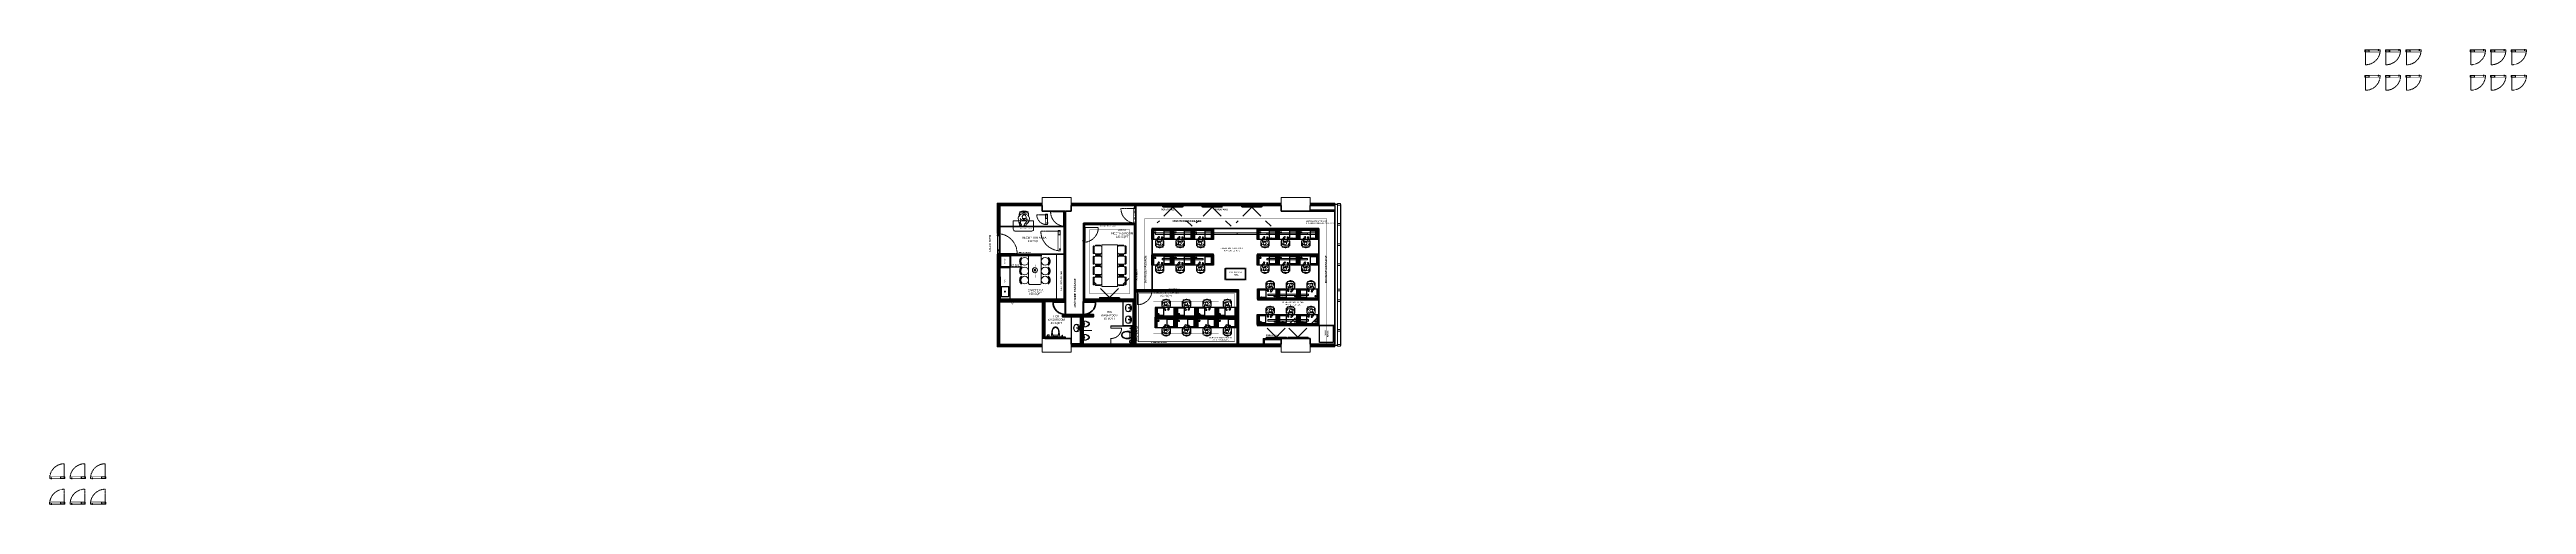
# Model space of a CAD drawing. Header units: millimetres. Extents: x -611 to 145041, y -2991 to 23772.
import ezdxf
from ezdxf.lldxf.tags import DXFTag

# ---------------------------------------------------------------- set-up
doc = ezdxf.new("R2010")
doc.units = ezdxf.units.MM
for name, pattern in [('DASHED', [0.75, 0.5, -0.25]), ('DASHED2', [0.375, 0.25, -0.125]), ('HIDDEN', [0.375, 0.25, -0.125])]:
    doc.linetypes.add(name, pattern=pattern)
for name, color, linetype in [('FLR-ANTI SKID TILE', 252, 'Continuous'), ('FS- CLMN-EX', 10, 'Continuous'), ('FS-FLR-CPP', 15, 'Continuous'), ('FS-FLR-LVT', 252, 'Continuous'), ('FS-FLR-TP C', 252, 'Continuous'), ('FS-FURNITURE', 14, 'Continuous'), ('FS-PT-PLY75', 34, 'Continuous'), ('FS-TXT', 7, 'Continuous'), ('PEDESTAL', 34, 'Continuous')]:
    doc.layers.add(name, color=color, linetype=linetype)
for name, color, linetype, lineweight in [('FS- CS PROFILE LT', 50, 'Continuous', 13), ('FS-CL-GYP', 30, 'Continuous', 40), ('FS-CL-MTL', 11, 'Continuous', 40), ('FS-COVE LT', 30, 'Continuous', 13), ('FS-DOOR', 250, 'Continuous', 18), ('FS-DR GL-S', 250, 'Continuous', 18), ('FS-FIN-DSN-ACP', 20, 'Continuous', 40), ('FS-FIN-WLP-RDY', 210, 'Continuous', 13), ('FS-FLR-ANTSK', 15, 'Continuous', 40), ('FS-FLR-VIT', 15, 'Continuous', 40), ('FS-FN-D', 10, 'Continuous', 40), ('FS-FUR-CSTM', 250, 'Continuous', 18), ('FS-FUR-CSTMERTGH', 252, 'Continuous', 0), ('FS-FUR-LS', 251, 'Continuous', 40), ('FS-FUR-MD', 250, 'Continuous', 18), ('FS-PLT-GR-600', 252, 'Continuous', 30), ('FS-PN-WHT GD', 250, 'Continuous', 18), ('FS-PT-GYP-75', 90, 'Continuous', 30), ('FS-PT-PHN', 12, 'Continuous', 0), ('FS-SNT FIX', 250, 'Continuous', 18), ('FS-WL-SIP-4', 24, 'Continuous', 30), ('FS-WL-SIP-6', 10, 'Continuous', 40), ('Furniture 0.13', 14, 'Continuous', 5), ('OPEN SYSTEM WORKSTATION', 36, 'Continuous', 25), ('PLANNER', 3, 'Continuous', 40), ('SERVER', 1, 'Continuous', 30)]:
    doc.layers.add(name, color=color, linetype=linetype, lineweight=lineweight)
for name, color, linetype, lineweight, true_color in [('FS- LNR LT', 7, 'Continuous', 20, 0xad0057), ('FS-BLD-RLR', 7, 'Continuous', 9, 0xb38600), ('FS-FIN-DSN-LAM', 7, 'Continuous', 18, 0xad5700), ('FS-FIN-GL-CLD', 7, 'Continuous', 9, 0xd1ff47), ('FS-FIN-WLP-CUS', 7, 'Continuous', 9, 0xa65aed), ('FS-FLR-MDS 75', 7, 'Continuous', 9, 0x7f5f3f), ('FS-FSD-GL', 7, 'Continuous', 20, 0x051ba8), ('FS-PLY-SUP', 7, 'Continuous', 20, 0xad0057), ('FS-PT-DSN-GL', 7, 'Continuous', 9, 0x75520a), ('FS-PT-GL-S', 7, 'Continuous', 0, 0x25e9e6), ('FS-PT-GL-SWTCH', 7, 'Continuous', 25, 0x11b0ae), ('FS-TL SKRT', 7, 'Continuous', 13, 0x615c4c)]:
    doc.layers.add(name, color=color, linetype=linetype, lineweight=lineweight, true_color=true_color)
doc.layers.add('FS-WL-SIP-EX', color=7, linetype='Continuous', true_color=0x616161)
doc.styles.add('DIM COMPOUND', font='arial.ttf', dxfattribs={"height": 100})
doc.styles.add('MtXpl_Stylus_BT', font='stylu.ttf')
doc.styles.add('NEW', font='trebuc.ttf', dxfattribs={"height": 250})
doc.styles.add('PDF Arial', font='arial.ttf')
doc.styles.get("Standard").update_dxf_attribs({"font": 'arial.ttf'})
tags = doc.linetypes.add('( Hidden )', pattern=[0.375, 0.25, -0.125]).pattern_tags.tags
tags[6:7] = [DXFTag(74, 4), DXFTag(75, 0), DXFTag(340, '0'), DXFTag(46, 1.0), DXFTag(50, 0.0), DXFTag(44, 0.0), DXFTag(45, 0.0)]
tags[4:5] = [DXFTag(74, 4), DXFTag(75, 0), DXFTag(340, '0'), DXFTag(46, 1.0), DXFTag(50, 0.0), DXFTag(44, 0.0), DXFTag(45, 0.0)]
doc.dimstyles.new('DIM COMPOUND', dxfattribs={"dimtxt": 100, "dimasz": 0.05, "dimexe": 0.05, "dimexo": 0.03, "dimgap": 0.05, "dimtad": 1, "dimdec": 0, "dimzin": 0, "dimdsep": 46, "dimtxsty": 'DIM COMPOUND', "dimblk": 'OBLIQUE', "dimcen": 0.01, "dimdle": 0.05, "dimclrd": 216, "dimclre": 5, "dimclrt": 7, "dimadec": 0, "dimazin": 0, "dimtfac": 0.05, "dimtdec": 0, "dimtofl": 0, "dimtmove": 0, "dimatfit": 3, "dimldrblk": 'OBLIQUE', "dimfxl": 150, "dimfrac": 2, "dimtolj": 1, "dimtzin": 0, "dimarcsym": 0})
pattern_1 = [(45, (1500, 0), (-0.08838834765, 0.08838834765), [])]

# ---------------------------------------------------------------- blocks, each defined once
blk = doc.blocks.new('GLASS FLOOR SPRING SINGLE LEAF1')
at = {"layer": 'FS-DR GL-S', "lineweight": 5, "ltscale": 10, "elevation": 0}
blk.add_lwpolyline([(100585, 67012), (101481, 67012), (101481, 67126), (100585, 67126)], close=True, dxfattribs=at)
at = {"lineweight": 5}
blk.add_wipeout([(100585, 67012), (100585, 67126), (101481, 67126), (101481, 67012), (100585, 67012), (100585, 67069)], dxfattribs=at).dxf.layer = 'FS-DR GL-S'
at = {"layer": 'FS-DR GL-S', "color": 252}
for p, q in [((100584, 67114), (100839, 67114)), ((100585, 67114), (100585, 67012)), ((100839, 67012), (100585, 67012)), ((100839, 67012), (100839, 67114)), ((101357, 67147), (101358, 67141)), ((101408, 67147), (101357, 67147)), ((101358, 67141), (101408, 67141)), ((101358, 67081), (101358, 67087)), ((101358, 67087), (101409, 67087)), ((101409, 67081), (101358, 67081)), ((101370, 67141), (101370, 67114)), ((101371, 67087), (101370, 67114)), ((101396, 67114), (101396, 67141)), ((101396, 67114), (101396, 67087)), ((101408, 67141), (101408, 67147)), ((101409, 67087), (101409, 67081))]:
    blk.add_line(p, q, dxfattribs=at)
at = {"layer": 'FS-DR GL-S', "color": 252, "linetype": 'DASHED2', "ltscale": 6}
blk.add_line((100622, 67108), (100622, 66250), dxfattribs=at)
at = {"layer": 'FS-DR GL-S'}
blk.add_line((101481, 67115), (101481, 67126), dxfattribs=at)
at = {"layer": 'FS-DR GL-S', "color": 5, "linetype": 'Continuous', "const_width": 12.9, "elevation": 0}
blk.add_lwpolyline([(100622, 67114), (101481, 67114)], dxfattribs=at)
at = {"layer": 'FS-DR GL-S', "color": 252}
for centre, radius in [((100597, 67101), 2.57), ((100598, 67025), 2.57), ((100623, 67064), 3.18), ((100800, 67064), 3.18), ((100826, 67101), 2.57), ((100825, 67025), 2.57)]:
    blk.add_circle(centre, radius, dxfattribs=at)
at = {"layer": 'FS-DR GL-S', "color": 252, "linetype": 'DASHED2', "ltscale": 6}
blk.add_arc((100622, 67109), 859, 270.02475, 0.29516, dxfattribs=at)
blk = doc.blocks.new('*U7')
at = {"layer": 'FS-PT-GYP-75', "lineweight": 5, "ltscale": 10}
h = blk.add_hatch(dxfattribs=at)
h.set_pattern_fill('PLAST', color=256, scale=110, angle=180)
h.set_pattern_definition([(180, (99205.722, 71797.91), (-3e-15, -27.5), []), (180, (99205.722, 71794.473), (-3e-15, -27.5), []), (180, (99205.722, 71791.035), (-3e-15, -27.5), [])])
h.paths.add_polyline_path([(99806, 71798), (99806, 71873), (96793, 71873), (96793, 71798)])
blk.add_lwpolyline([(96793, 71798), (99806, 71798), (99806, 71873), (96793, 71873)], close=True, dxfattribs=at)
blk = doc.blocks.new('*U8')
at = {"layer": 'FS-PT-GYP-75', "lineweight": 5, "ltscale": 10}
h = blk.add_hatch(dxfattribs=at)
h.set_pattern_fill('PLAST', color=256, scale=110, angle=180)
h.set_pattern_definition([(180, (97166.49, 71797.91), (-3e-15, -27.5), []), (180, (97166.49, 71794.473), (-3e-15, -27.5), []), (180, (97166.49, 71791.035), (-3e-15, -27.5), [])])
h.paths.add_polyline_path([(97393, 71798), (97393, 71873), (97166, 71873), (97166, 71798)])
blk.add_lwpolyline([(97166, 71798), (97393, 71798), (97393, 71873), (97166, 71873)], close=True, dxfattribs=at)
blk = doc.blocks.new('*U9')
at = {"layer": 'FS-PT-GYP-75', "lineweight": 5, "ltscale": 10}
h = blk.add_hatch(dxfattribs=at)
h.set_pattern_fill('PLAST', color=256, scale=110, angle=180)
h.set_pattern_definition([(180, (97077.764, 71797.91), (-3e-15, -27.5), []), (180, (97077.764, 71794.473), (-3e-15, -27.5), []), (180, (97077.764, 71791.035), (-3e-15, -27.5), [])])
h.paths.add_polyline_path([(97304, 71798), (97304, 71873), (97166, 71873), (97166, 71798)])
blk.add_lwpolyline([(97166, 71798), (97304, 71798), (97304, 71873), (97166, 71873)], close=True, dxfattribs=at)
blk = doc.blocks.new('*U10')
at = {"layer": 'FS-PT-GYP-75', "lineweight": 5, "ltscale": 10}
h = blk.add_hatch(dxfattribs=at)
h.set_pattern_fill('PLAST', color=256, scale=110, angle=180)
h.set_pattern_definition([(180, (94743.782, 71797.91), (-3e-15, -27.5), []), (180, (94743.782, 71794.473), (-3e-15, -27.5), []), (180, (94743.782, 71791.035), (-3e-15, -27.5), [])])
h.paths.add_polyline_path([(97393, 71798), (97393, 71873), (94744, 71873), (94744, 71798)])
blk.add_lwpolyline([(94744, 71798), (97393, 71798), (97393, 71873), (94744, 71873)], close=True, dxfattribs=at)
blk = doc.blocks.new('*U12')
at = {"layer": 'FS-PT-GYP-75', "lineweight": 5, "ltscale": 10}
h = blk.add_hatch(dxfattribs=at)
h.set_pattern_fill('PLAST', color=256, scale=110, angle=180)
h.set_pattern_definition([(180, (97643.372, 71797.91), (-3e-15, -27.5), []), (180, (97643.372, 71794.473), (-3e-15, -27.5), []), (180, (97643.372, 71791.035), (-3e-15, -27.5), [])])
h.paths.add_polyline_path([(98243, 71798), (98243, 71873), (96793, 71873), (96793, 71798)])
blk.add_lwpolyline([(96793, 71798), (98243, 71798), (98243, 71873), (96793, 71873)], close=True, dxfattribs=at)
blk = doc.blocks.new('*U11')
at = {"layer": 'FS-PT-GYP-75', "lineweight": 5, "ltscale": 10}
h = blk.add_hatch(dxfattribs=at)
h.set_pattern_fill('PLAST', color=256, scale=110, angle=180)
h.set_pattern_definition([(180, (97178.162, 71797.91), (-3e-15, -27.5), []), (180, (97178.162, 71794.473), (-3e-15, -27.5), []), (180, (97178.162, 71791.035), (-3e-15, -27.5), [])])
h.paths.add_polyline_path([(97778, 71798), (97778, 71873), (96793, 71873), (96793, 71798)])
blk.add_lwpolyline([(96793, 71798), (97778, 71798), (97778, 71873), (96793, 71873)], close=True, dxfattribs=at)
blk = doc.blocks.new('*U13')
at = {"layer": 'FS-PT-GYP-75', "lineweight": 5, "ltscale": 10}
h = blk.add_hatch(dxfattribs=at)
h.set_pattern_fill('PLAST', color=256, scale=110, angle=180)
h.set_pattern_definition([(180, (96518.653, 71797.91), (-3e-15, -27.5), []), (180, (96518.653, 71794.473), (-3e-15, -27.5), []), (180, (96518.653, 71791.035), (-3e-15, -27.5), [])])
h.paths.add_polyline_path([(96793, 71798), (97119, 71798), (97119, 71873), (96793, 71873)])
blk.add_lwpolyline([(96793, 71798), (97119, 71798), (97119, 71873), (96793, 71873)], close=True, dxfattribs=at)
blk = doc.blocks.new('*U75')
at = {"layer": 'FS-PT-GL-S', "color": 5, "const_width": 12.5}
blk.add_lwpolyline([(404443, -261933), (409444, -261933)], dxfattribs=at)
at = {"layer": 'FS-PT-GL-S', "color": 32, "linetype": 'ByBlock', "true_color": 0xcd6928}
blk.add_lwpolyline([(409444, -261896), (404443, -261896), (404443, -261971), (409444, -261971)], close=True, dxfattribs=at)
blk = doc.blocks.new('*U76')
at = {"layer": 'FS-PT-GL-S', "color": 5, "const_width": 12.5}
blk.add_lwpolyline([(404443, -261933), (407644, -261933)], dxfattribs=at)
at = {"layer": 'FS-PT-GL-S', "color": 32, "linetype": 'ByBlock', "true_color": 0xcd6928}
blk.add_lwpolyline([(407644, -261896), (404443, -261896), (404443, -261971), (407644, -261971)], close=True, dxfattribs=at)
blk = doc.blocks.new('*U77')
at = {"layer": 'FS-PT-GL-S', "color": 5, "const_width": 12.5}
blk.add_lwpolyline([(404443, -261933), (408833, -261933)], dxfattribs=at)
at = {"layer": 'FS-PT-GL-S', "color": 32, "linetype": 'ByBlock', "true_color": 0xcd6928}
blk.add_lwpolyline([(408833, -261896), (404443, -261896), (404443, -261971), (408833, -261971)], close=True, dxfattribs=at)
blk = doc.blocks.new('*U78')
at = {"layer": 'FS-PT-GL-S', "color": 5, "const_width": 12.5}
blk.add_lwpolyline([(404443, -261933), (407785, -261933)], dxfattribs=at)
at = {"layer": 'FS-PT-GL-S', "color": 32, "linetype": 'ByBlock', "true_color": 0xcd6928}
blk.add_lwpolyline([(407785, -261896), (404443, -261896), (404443, -261971), (407785, -261971)], close=True, dxfattribs=at)
blk = doc.blocks.new('*U79')
at = {"layer": 'FS-PT-GL-S', "color": 5, "const_width": 12.5}
blk.add_lwpolyline([(406156, -261933), (407785, -261933)], dxfattribs=at)
at = {"layer": 'FS-PT-GL-S', "color": 32, "linetype": 'ByBlock', "true_color": 0xcd6928}
blk.add_lwpolyline([(407785, -261896), (406156, -261896), (406156, -261971), (407785, -261971)], close=True, dxfattribs=at)
blk = doc.blocks.new('*U17')
at = {"layer": 'FS-WL-SIP-6', "ltscale": 3}
h = blk.add_hatch(dxfattribs=at)
h.set_pattern_fill('ANSI31', color=256, scale=240, angle=-90)
h.set_pattern_definition([(315, (-222.284, 0), (21.2132034, 21.2132034), [])])
h.paths.add_polyline_path([(405398, -262361), (405398, -262513), (405998, -262513), (405998, -262361)])
at = {"layer": 'FS-WL-SIP-6'}
blk.add_lwpolyline([(405398, -262361), (405998, -262361), (405998, -262513), (405398, -262513)], close=True, dxfattribs=at)
blk = doc.blocks.new('*U16')
at = {"layer": 'FS-WL-SIP-6', "lineweight": 5, "ltscale": 10}
h = blk.add_hatch(dxfattribs=at)
h.set_pattern_fill('ANSI31', color=256, scale=240, angle=-90)
h.set_pattern_definition([(315, (-2737.386, 0), (21.2132034, 21.2132034), [])])
h.paths.add_polyline_path([(102245, 74198), (102245, 74048), (105332, 74048), (105332, 74198)])
h = blk.add_hatch(dxfattribs=at)
h.set_pattern_fill('ANSI31', color=256, scale=240, angle=-90)
h.set_pattern_definition([(315, (-20916.47, -2868.957), (21.2132034, 21.2132034), [])])
h.paths.add_polyline_path([(105332, 74048), (105182, 74048), (105182, 71547), (105332, 71547)])
at = {"layer": 'FS-WL-SIP-6'}
for p, q in [((102245, 74048), (102245, 74198)), ((105332, 74198), (102245, 74198)), ((105332, 74048), (102245, 74048)), ((105332, 74198), (105332, 74048))]:
    blk.add_line(p, q, dxfattribs=at)
blk.add_lwpolyline([(105332, 74198), (105332, 71547), (105182, 71547), (105182, 74048)], dxfattribs=at)
blk = doc.blocks.new('*U18')
at = {"layer": 'FS-WL-SIP-6', "lineweight": 5, "ltscale": 10}
h = blk.add_hatch(dxfattribs=at)
h.set_pattern_fill('ANSI31', color=256, scale=240, angle=-90)
h.set_pattern_definition([(315, (-862.17, 0), (21.2132034, 21.2132034), [])])
h.paths.add_polyline_path([(104120, 74198), (104120, 74048), (105332, 74048), (105332, 74198)])
h = blk.add_hatch(dxfattribs=at)
h.set_pattern_fill('ANSI31', color=256, scale=240, angle=-90)
h.set_pattern_definition([(315, (-20916.47, -1968.957), (21.2132034, 21.2132034), [])])
h.paths.add_polyline_path([(105332, 74048), (105182, 74048), (105182, 72447), (105332, 72447)])
at = {"layer": 'FS-WL-SIP-6'}
for p, q in [((104120, 74048), (104120, 74198)), ((105332, 74198), (104120, 74198)), ((105332, 74048), (104120, 74048)), ((105332, 74198), (105332, 74048))]:
    blk.add_line(p, q, dxfattribs=at)
blk.add_lwpolyline([(105332, 74198), (105332, 72447), (105182, 72447), (105182, 74048)], dxfattribs=at)
blk = doc.blocks.new('*U19')
at = {"layer": 'FS-WL-SIP-6', "ltscale": 3}
h = blk.add_hatch(dxfattribs=at)
h.set_pattern_fill('ANSI31', color=256, scale=240, angle=-90)
h.set_pattern_definition([(315, (-836.257, 0), (21.2132034, 21.2132034), [])])
h.paths.add_polyline_path([(404784, -262361), (404784, -262513), (405998, -262513), (405998, -262361)])
at = {"layer": 'FS-WL-SIP-6'}
blk.add_lwpolyline([(404784, -262361), (405998, -262361), (405998, -262513), (404784, -262513)], close=True, dxfattribs=at)
blk = doc.blocks.new('*U21')
at = {"layer": 'FS-WL-SIP-4', "linetype": 'ByBlock', "ltscale": 3}
h = blk.add_hatch(dxfattribs=at)
h.set_pattern_fill('ANSI31', color=256, scale=240, angle=-90)
h.set_pattern_definition([(315, (-901.067, -328.866), (21.2132034, 21.2132034), [])])
h.paths.add_polyline_path([(404755, -262690), (404755, -262790), (405958, -262790), (405958, -262690)])
at = {"layer": 'FS-WL-SIP-4'}
blk.add_lwpolyline([(404755, -262690), (405958, -262690), (405958, -262790), (404755, -262790)], close=True, dxfattribs=at)
blk = doc.blocks.new('*U22')
at = {"layer": 'FS-WL-SIP-4', "linetype": 'ByBlock', "ltscale": 3}
h = blk.add_hatch(dxfattribs=at)
h.set_pattern_fill('ANSI31', color=256, scale=240, angle=-90)
h.set_pattern_definition([(315, (-1037.498, -328.866), (21.2132034, 21.2132034), [])])
h.paths.add_polyline_path([(404755, -262690), (404755, -262790), (405821, -262790), (405821, -262690)])
at = {"layer": 'FS-WL-SIP-4'}
blk.add_lwpolyline([(404755, -262690), (405821, -262690), (405821, -262790), (404755, -262790)], close=True, dxfattribs=at)
blk = doc.blocks.new('*U84')
at = {"layer": 'FS-DR GL-S', "lineweight": 5, "ltscale": 10, "elevation": 0}
blk.add_lwpolyline([(100585, 67240), (101481, 67240), (101481, 67126), (100585, 67126)], close=True, dxfattribs=at)
at = {"lineweight": 5}
blk.add_wipeout([(100585, 67240), (100585, 67126), (101481, 67126), (101481, 67240), (100585, 67240), (100585, 67183)], dxfattribs=at).dxf.layer = 'FS-DR GL-S'
at = {"layer": 'FS-DR GL-S', "color": 252}
for p, q in [((100584, 67139), (100839, 67139)), ((100585, 67139), (100585, 67240)), ((100839, 67240), (100585, 67240)), ((100839, 67240), (100839, 67139)), ((101357, 67106), (101358, 67112)), ((101408, 67105), (101357, 67106)), ((101358, 67172), (101358, 67166)), ((101409, 67172), (101358, 67172)), ((101358, 67166), (101409, 67166)), ((101358, 67112), (101408, 67112)), ((101371, 67166), (101370, 67139)), ((101370, 67112), (101370, 67139)), ((101396, 67139), (101396, 67166)), ((101396, 67139), (101396, 67112)), ((101408, 67112), (101408, 67105)), ((101409, 67166), (101409, 67172))]:
    blk.add_line(p, q, dxfattribs=at)
at = {"layer": 'FS-DR GL-S', "color": 252, "linetype": 'DASHED2', "ltscale": 6}
blk.add_line((100622, 67145), (100622, 68003), dxfattribs=at)
at = {"layer": 'FS-DR GL-S'}
blk.add_line((101481, 67138), (101481, 67126), dxfattribs=at)
at = {"layer": 'FS-DR GL-S', "color": 5, "linetype": 'Continuous', "const_width": 12.9, "elevation": 0}
blk.add_lwpolyline([(100622, 67139), (101481, 67139)], dxfattribs=at)
at = {"layer": 'FS-DR GL-S', "color": 252}
for centre, radius in [((100598, 67228), 2.57), ((100597, 67151), 2.57), ((100623, 67189), 3.18), ((100800, 67189), 3.18), ((100825, 67228), 2.57), ((100826, 67151), 2.57)]:
    blk.add_circle(centre, radius, dxfattribs=at)
at = {"layer": 'FS-DR GL-S', "color": 252, "linetype": 'DASHED2', "ltscale": 6}
blk.add_arc((100622, 67144), 859, 359.70484, 89.97525, dxfattribs=at)
blk = doc.blocks.new('*U85')
at = {"layer": 'FS-DR GL-S', "lineweight": 5, "ltscale": 10, "elevation": 0}
blk.add_lwpolyline([(100585, 67012), (101481, 67012), (101481, 67126), (100585, 67126)], close=True, dxfattribs=at)
at = {"lineweight": 5}
blk.add_wipeout([(100585, 67012), (100585, 67126), (101481, 67126), (101481, 67012), (100585, 67012), (100585, 67069)], dxfattribs=at).dxf.layer = 'FS-DR GL-S'
at = {"layer": 'FS-DR GL-S', "color": 252}
for p, q in [((100584, 67114), (100839, 67114)), ((100585, 67114), (100585, 67012)), ((100839, 67012), (100585, 67012)), ((100839, 67012), (100839, 67114)), ((101357, 67147), (101358, 67141)), ((101408, 67147), (101357, 67147)), ((101358, 67141), (101408, 67141)), ((101358, 67081), (101358, 67087)), ((101358, 67087), (101409, 67087)), ((101409, 67081), (101358, 67081)), ((101370, 67141), (101370, 67114)), ((101371, 67087), (101370, 67114)), ((101396, 67114), (101396, 67141)), ((101396, 67114), (101396, 67087)), ((101408, 67141), (101408, 67147)), ((101409, 67087), (101409, 67081))]:
    blk.add_line(p, q, dxfattribs=at)
at = {"layer": 'FS-DR GL-S', "color": 252, "linetype": 'DASHED2', "ltscale": 6}
blk.add_line((100622, 67108), (100622, 66250), dxfattribs=at)
at = {"layer": 'FS-DR GL-S'}
blk.add_line((101481, 67115), (101481, 67126), dxfattribs=at)
at = {"layer": 'FS-DR GL-S', "color": 5, "linetype": 'Continuous', "const_width": 12.9, "elevation": 0}
blk.add_lwpolyline([(100622, 67114), (101481, 67114)], dxfattribs=at)
at = {"layer": 'FS-DR GL-S', "color": 252}
for centre, radius in [((100597, 67101), 2.57), ((100598, 67025), 2.57), ((100623, 67064), 3.18), ((100800, 67064), 3.18), ((100826, 67101), 2.57), ((100825, 67025), 2.57)]:
    blk.add_circle(centre, radius, dxfattribs=at)
at = {"layer": 'FS-DR GL-S', "color": 252, "linetype": 'DASHED2', "ltscale": 6}
blk.add_arc((100622, 67109), 859, 270.02475, 0.29516, dxfattribs=at)
blk = doc.blocks.new('*U24')
at = {"layer": 'FS-PT-GYP-75', "lineweight": 5, "ltscale": 10}
h = blk.add_hatch(dxfattribs=at)
h.set_pattern_fill('PLAST', color=256, scale=110, angle=180)
h.set_pattern_definition([(180, (96333.25, 71797.91), (-3e-15, -27.5), []), (180, (96333.25, 71794.473), (-3e-15, -27.5), []), (180, (96333.25, 71791.035), (-3e-15, -27.5), [])])
h.paths.add_polyline_path([(96835, 71873), (96835, 71798), (96891, 71798), (96891, 71873)])
blk.add_lwpolyline([(96835, 71798), (96891, 71798), (96891, 71873), (96835, 71873)], close=True, dxfattribs=at)
blk = doc.blocks.new('*U27')
at = {"layer": 'FS-SNT FIX', "linetype": 'ByBlock'}
for p, q in [((-248, 0), (248, 0)), ((-248, 0), (-219, -282)), ((-64, -33), (-64, 0)), ((61, 0), (61, -33)), ((248, 0), (216, -282)), ((-136, -95), (133, -95)), ((61, -33), (-129, -33)), ((61, -33), (124, -33))]:
    blk.add_line(p, q, dxfattribs=at)
for points in [[(-202, -161), (-202, -161, 0.0717621), (-219, -282)], [(-219, -282), (-219, -282, 0.0717621), (-202, -404)], [(-129, -33), (-129, -33, 0.1171634), (-202, -161)], [(-202, -404), (-202, -404, 0.0831337), (-155, -499)], [(-172, -175), (-172, -175, 0.0689966), (-187, -282)], [(-187, -282), (-187, -282, 0.0689966), (-172, -390)], [(-136, -95), (-136, -95, 0.0758696), (-172, -175)], [(-172, -390), (-172, -390, 0.0810274), (-133, -474)], [(-155, -499), (-155, -499, 0.1067006), (-81, -567)], [(-133, -474), (-133, -474, 0.1070123), (-68, -535)], [(-81, -567), (-81, -567, 0.1325872), (-1, -588)], [(-68, -535), (-68, -535, 0.1372057), (-1, -554)], [(-1, -554), (-1, -554, 0.1372057), (65, -535)], [(-1, -588), (-1, -588, 0.1325872), (78, -567)], [(65, -535), (65, -535, 0.1070124), (130, -474)], [(78, -567), (78, -567, 0.1067007), (152, -498)], [(152, -66), (152, -66, 0.0454654), (124, -33)], [(130, -474), (130, -474, 0.0810274), (169, -390)], [(168, -174), (168, -174, 0.0753984), (133, -95)], [(198, -161), (198, -161, 0.0831337), (152, -66)], [(152, -498), (152, -498, 0.0831337), (199, -403)], [(184, -282), (184, -282, 0.0689966), (168, -174)], [(169, -390), (169, -390, 0.0689966), (184, -282)], [(216, -282), (216, -282, 0.0717621), (198, -161)], [(199, -403), (199, -403, 0.0717621), (216, -282)]]:
    blk.add_lwpolyline(points, format="xyb", dxfattribs=at)
blk = doc.blocks.new('*U29')
at = {"layer": 'FS-SNT FIX'}
for p, q in [((101199, 73161), (101355, 73161)), ((101229, 73069), (101223, 73069)), ((101229, 73094), (101224, 73094)), ((101332, 73094), (101327, 73094)), ((101333, 73069), (101327, 73069))]:
    blk.add_line(p, q, dxfattribs=at)
for points in [[(101199, 73160), (101199, 73161), (101355, 73161), (101355, 73160, -0.4142136), (101350, 73155), (101204, 73155, -0.4142136)], [(101232, 73138, 0.0964658), (101225, 73113), (101223, 73060, -0.4142136), (101220, 73057), (101217, 73057), (101217, 73155), (101234, 73155), (101234, 73149, -0.1093921)], [(101325, 73138, -0.0964658), (101331, 73113), (101334, 73060, 0.4142136), (101337, 73057), (101340, 73057), (101340, 73155), (101322, 73155), (101322, 73149, 0.1093921)]]:
    blk.add_lwpolyline(points, format="xyb", close=True, dxfattribs=at)
blk.add_lwpolyline([(101229, 73038), (101229, 73124), (101327, 73124), (101327, 73038)], close=True, dxfattribs=at)
blk = doc.blocks.new('HEALTH FAUCET 2')
at = {"layer": 'FS-SNT FIX'}
for p, q in [((2.6, 0.7), (0, 0.7)), ((0, -0.7), (0, 0.7)), ((0, 0.3), (1.3, 0.3)), ((2.6, 0.9), (1.3, 0.6)), ((1.3, -0.5), (1.3, 0.6)), ((2.6, 0), (2.6, 0.9)), ((2.6, 0.4), (3.1, 0.4)), ((3.1, 0.4), (4.3, 0.4)), ((4.3, 0.4), (4.3, -0.4)), ((0, -0.2), (1.3, -0.2)), ((2.6, -0.7), (0, -0.7)), ((2.6, -0.8), (1.3, -0.5)), ((2.6, 0), (2.6, -0.8)), ((2.6, -0.4), (3.1, -0.4)), ((3.1, -0.4), (4.3, -0.4))]:
    blk.add_line(p, q, dxfattribs=at)
for centre, radius, start, end in [((-0.1, 0.1), 2.81, 343.00317, 16.99683), ((2.6, 0), 0.652, 270, 90)]:
    blk.add_arc(centre, radius, start, end, dxfattribs=at)
blk = doc.blocks.new('URINAL')
at = {"layer": 'FS-SNT FIX'}
for p, q in [((-305, -2), (-305, 2)), ((-51, 97), (-51, -97)), ((-25, 152), (-27, 152)), ((-25, 97), (-25, -97)), ((0, 127), (0, -127)), ((-25, -152), (-27, -152))]:
    blk.add_line(p, q, dxfattribs=at)
for points in [[(-25, 152, 0.0007119), (-27, 152, 0.053057), (-145, 140, 0.0669121), (-234, 108, 0.1050308), (-302, 52, 0.1698374), (-320, 0, 0.1698374), (-302, -52, 0.1050308), (-234, -108, 0.0669121), (-145, -140, 0.053057), (-27, -152, 0.053057)], [(-27, -152, 0.0007119), (-25, -152, 0.0669121)]]:
    blk.add_lwpolyline(points, format="xyb", dxfattribs=at)
blk.add_circle((-66, -5), 8.38, dxfattribs=at)
for centre, radius, start, end in [((-254, 2), 50.8, 108.67749, 180), ((-305, 152), 108, 288.67749, 312.38132), ((-27, -152), 305, 101.24667, 132.38132), ((-76, 97), 50.8, 0, 101.24667), ((-25, 97), 25.4, 104.47751, 180), ((-25, 127), 25.4, 0, 90), ((-254, -2), 50.8, 180, 251.32251), ((-305, -152), 108, 47.61868, 71.32251), ((-27, 152), 305, 227.61868, 258.75333), ((-76, -97), 50.8, 258.75333, 0), ((-25, -97), 25.4, 180, 255.52249), ((-25, -127), 25.4, 270, 0)]:
    blk.add_arc(centre, radius, start, end, dxfattribs=at)
blk = doc.blocks.new('*U34')
at = {"layer": 'FS-SNT FIX'}
for p, q in [((7.67, 4.29), (7.65, 4.29)), ((7.67, 4.31), (7.67, 4.29)), ((7.71, 4.33), (7.72, 4.22)), ((7.75, 4.33), (7.74, 4.22)), ((7.8, 4.31), (7.8, 4.29)), ((7.8, 4.29), (7.81, 4.29))]:
    blk.add_line(p, q, dxfattribs=at)
for centre, radius in [((7.65, 4.31), 0.0143), ((7.73, 4.19), 0.0164), ((7.73, 4.19), 0.0205), ((7.73, 4.31), 0.0123), ((7.81, 4.31), 0.0143)]:
    blk.add_circle(centre, radius, dxfattribs=at)
for centre, radius, start, end in [((7.68, 4.17), 0.179, 131.0419, 228.9581), ((7.63, 4.14), 0.107, 128.0638, 231.9362), ((7.73, 4.05), 0.31, 57.2344, 122.7656), ((7.73, 3.97), 0.31, 92.9673, 122.7656), ((7.73, 4.31), 0.302, 236.2878, 303.7122), ((7.73, 4.29), 0.302, 236.2878, 303.7122), ((7.65, 4.31), 0.0164, 0, 270), ((7.73, 4.23), 0.0998, 79.6111, 100.3368), ((7.73, 4.23), 0.0998, 79.6111, 100.3889), ((7.73, 4.22), 0.0998, 95.2008, 99.8681), ((7.73, 4.22), 0.0998, 92.5135, 100.0763), ((7.73, 4.22), 0.0998, 79.6111, 100.236), ((7.73, 4.23), 0.0178, 226.3972, 313.6028), ((7.73, 4.22), 0.0998, 79.6111, 84.2353), ((7.73, 4.22), 0.0998, 79.6111, 87.1357), ((7.73, 3.97), 0.31, 57.2344, 87.3374), ((7.81, 4.31), 0.0164, 270, 180), ((7.78, 4.17), 0.179, 311.0419, 48.9581), ((7.83, 4.14), 0.108, 308.88, 51.6812)]:
    blk.add_arc(centre, radius, start, end, dxfattribs=at)
blk = doc.blocks.new('*U33')
at = {"layer": 'FS-SNT FIX'}
blk.add_lwpolyline([(104598, 73319), (104592, 73319), (104592, 73356), (104614, 73356), (104614, 73319), (104608, 73319), (104608, 73350), (104598, 73350)], close=True, dxfattribs=at)
at = {"layer": 'FS-SNT FIX', "color": 4}
blk.add_lwpolyline([(104598, 73350), (104598, 72856), (104608, 72856), (104608, 73350)], close=True, dxfattribs=at)
blk = doc.blocks.new('*U36')
at = {"layer": 'FS-SNT FIX', "linetype": 'Continuous', "elevation": 0}
blk.add_lwpolyline([(115540, 73108), (115540, 72691, 0.4142136), (115555, 72677), (116125, 72677, 0.4142136), (116140, 72691), (116140, 73108, 0.4142136), (116125, 73123), (115555, 73123, 0.4142136)], format="xyb", close=True, dxfattribs=at)
blk.add_lwpolyline([(115559, 73103), (115559, 72696), (116121, 72696), (116121, 73103)], close=True, dxfattribs=at)
at = {"layer": 'FS-SNT FIX', "linetype": 'Continuous'}
blk.add_circle((115840, 72898), 25.4, dxfattribs=at)
blk = doc.blocks.new('*U39')
at = {"color": 5}
for points in [[(-3, 16), (-3, 6, 0.414214), (-2, 5), (-2, 5, 0.414214), (-1, 6), (-1, 16, 0.414214), (-2, 17), (-2, 17, 0.414214)], [(2, 2), (14, 2, 0.414214), (17, 5), (17, 17, 0.414214), (14, 20), (2, 20, 0.414214), (-1, 17), (-1, 5, 0.414214)], [(0, 0), (16, 0, 0.414214), (17, 1), (17, 1, 0.414214), (16, 2), (0, 2, 0.414214), (-1, 1, 0.414214)], [(19, 16), (19, 6, -0.414214), (18, 5), (18, 5, -0.414214), (17, 6), (17, 16, -0.414214), (18, 17), (18, 17, -0.414214)]]:
    blk.add_lwpolyline(points, format="xyb", close=True, dxfattribs=at)
blk = doc.blocks.new('*U82')
at = {"layer": 'FS-FUR-CSTM', "ltscale": 10}
blk.add_lwpolyline([(31974.7, 46321.9), (32070.7, 46321.9), (32070.7, 46357.9), (31974.7, 46357.9)], close=True, dxfattribs=at)
at = {"layer": 'FS-FUR-CSTM', "xscale": -1, "rotation": 180.2066509215446}
for p in [(31978.1, 46377.9), (32002.1, 46377.9), (32026.1, 46377.9), (32050.1, 46377.9)]:
    blk.add_blockref('*U39', p, dxfattribs=at)
at = {"layer": 'FS-FUR-CSTM', "rotation": 359.7933490784554}
for p in [(31978.1, 46302), (32002.1, 46302), (32026.1, 46302), (32050.1, 46302)]:
    blk.add_blockref('*U39', p, dxfattribs=at)
blk = doc.blocks.new('*U86')
at = {"layer": 'FS-DR GL-S', "lineweight": 5, "ltscale": 10, "elevation": 0}
blk.add_lwpolyline([(100585, 67240), (101785, 67240), (101785, 67126), (100585, 67126)], close=True, dxfattribs=at)
at = {"lineweight": 5}
blk.add_wipeout([(100585, 67240), (100585, 67126), (101785, 67126), (101785, 67240), (100585, 67240), (100585, 67183)], dxfattribs=at).dxf.layer = 'FS-DR GL-S'
at = {"layer": 'FS-DR GL-S', "color": 252}
for p, q in [((100584, 67139), (100839, 67139)), ((100585, 67139), (100585, 67240)), ((100839, 67240), (100585, 67240)), ((100839, 67240), (100839, 67139)), ((101661, 67106), (101661, 67112)), ((101661, 67112), (101712, 67112)), ((101712, 67105), (101661, 67106)), ((101662, 67172), (101662, 67166)), ((101713, 67172), (101662, 67172)), ((101662, 67166), (101713, 67166)), ((101674, 67166), (101674, 67139)), ((101674, 67112), (101674, 67139)), ((101699, 67139), (101699, 67112)), ((101700, 67139), (101700, 67166)), ((101712, 67112), (101712, 67105)), ((101713, 67166), (101713, 67172))]:
    blk.add_line(p, q, dxfattribs=at)
at = {"layer": 'FS-DR GL-S', "color": 252, "linetype": 'DASHED2', "ltscale": 6}
blk.add_line((100622, 67111), (100622, 68273), dxfattribs=at)
at = {"layer": 'FS-DR GL-S'}
blk.add_line((101785, 67138), (101785, 67126), dxfattribs=at)
at = {"layer": 'FS-DR GL-S', "color": 5, "linetype": 'Continuous', "const_width": 12.9, "elevation": 0}
blk.add_lwpolyline([(100622, 67139), (101785, 67139)], dxfattribs=at)
at = {"layer": 'FS-DR GL-S', "color": 252}
for centre, radius in [((100598, 67228), 2.57), ((100597, 67151), 2.57), ((100623, 67189), 3.18), ((100800, 67189), 3.18), ((100825, 67228), 2.57), ((100826, 67151), 2.57)]:
    blk.add_circle(centre, radius, dxfattribs=at)
at = {"layer": 'FS-DR GL-S', "color": 252, "linetype": 'DASHED2', "ltscale": 6}
blk.add_arc((100622, 67110), 1163, 359.70484, 89.97525, dxfattribs=at)
blk = doc.blocks.new('INTERACTIVE TABLE')
at = {"layer": 'FS-FUR-LS', "const_width": 5}
blk.add_lwpolyline([(68763, -15469), (69475, -15469, -0.4142136), (69492, -15486), (69492, -16728, -0.4142136), (69475, -16745), (68763, -16745, -0.4142136), (68746, -16728), (68746, -15486, -0.4142136)], format="xyb", close=True, dxfattribs=at)
at = {"layer": 'FS-FUR-LS', "color": 254}
blk.add_lwpolyline([(68796, -15519), (69442, -15519), (69442, -16695), (68796, -16695)], close=True, dxfattribs=at)
blk = doc.blocks.new('LOCKER ROOM')
at = {"layer": 'FS-FUR-CSTMERTGH', "color": 7}
blk.add_lwpolyline([(59056, -15469), (58606, -15469), (58606, -18118), (59056, -18118)], close=True, dxfattribs=at)
blk = doc.blocks.new('KITCHEN ACCESSORIES -(FRIDGE)')
at = {"layer": 'FS-FUR-CSTMERTGH', "color": 7}
for points in [[(55305, -15599), (55305, -16199), (55867, -16199), (55867, -15599)], [(55876, -15599), (55876, -16199), (55889, -16182), (55889, -15618)]]:
    blk.add_lwpolyline(points, close=True, dxfattribs=at)
blk = doc.blocks.new('TV SCREEN')
at = {"layer": 'FS-PN-WHT GD', "color": 8, "linetype": 'DASHED', "ltscale": 1500}
for q in [(64518, -13638), (66573, -13837)]:
    blk.add_line((65446, -12710), q, dxfattribs=at)
at = {"layer": 'FS-PN-WHT GD', "color": 30, "true_color": 0xf26722}
for p, q in [((65023, -12619), (64844, -12652)), ((64844, -12652), (65023, -12619)), ((64844, -12652), (64844, -12697)), ((64844, -12697), (64844, -12652)), ((64844, -12652), (66048, -12652)), ((64844, -12684), (66048, -12684)), ((64844, -12697), (64876, -12710)), ((64844, -12697), (64909, -12710)), ((64876, -12710), (64909, -12710)), ((64909, -12710), (64909, -12684)), ((64909, -12710), (65982, -12710)), ((64909, -12710), (65982, -12710)), ((65869, -12619), (65023, -12619)), ((65023, -12619), (65869, -12619)), ((66048, -12652), (65869, -12619)), ((66048, -12652), (65869, -12619)), ((65982, -12710), (65982, -12684)), ((65982, -12710), (66048, -12697)), ((65982, -12710), (66016, -12710)), ((66016, -12710), (66048, -12697)), ((66048, -12697), (66048, -12652)), ((66048, -12697), (66048, -12652))]:
    blk.add_line(p, q, dxfattribs=at)
blk = doc.blocks.new('*U47')
at = {"lineweight": 5, "ltscale": 10}
for radius in [150, 50, 15, 10]:
    blk.add_circle((103427, 50379), radius, dxfattribs=at)
blk = doc.blocks.new('*U49')
at = {"layer": 'FS-FIN-DSN-LAM', "lineweight": 5, "ltscale": 10, "true_color": 0x000000, "transparency": 33554687}
h = blk.add_hatch(dxfattribs=at)
h.set_pattern_fill('ANSI31', color=18)
h.set_pattern_definition(pattern_1)
h.paths.add_polyline_path([(82631, 44735), (82631, 44650), (85031, 44650), (85031, 44735)])
h.paths.add_polyline_path([(82633, 44733), (82633, 44652), (85029, 44652), (85029, 44733)], flags=16)
at = {"layer": 'FS-FIN-DSN-LAM', "lineweight": 5, "ltscale": 10, "true_color": 0xc7c8ca, "transparency": 33554687}
h = blk.add_hatch(dxfattribs=at)
h.set_pattern_fill('ANSI31', color=9)
h.set_pattern_definition(pattern_1)
h.paths.add_polyline_path([(82633, 44733), (82633, 44652), (85029, 44652), (85029, 44733)])
at = {"lineweight": 5, "ltscale": 10}
for points in [[(82631, 44735), (82631, 44650), (85031, 44650), (85031, 44735)], [(82633, 44733), (82633, 44652), (85029, 44652), (85029, 44733)]]:
    blk.add_lwpolyline(points, close=True, dxfattribs=at)
blk = doc.blocks.new('*U51')
at = {"color": 244, "lineweight": 40, "true_color": 0x991b1e}
for p, q in [((119252, 67082), (120002, 67082)), ((119278, 67082), (119278, 67805))]:
    blk.add_line(p, q, dxfattribs=at)
at = {"color": 244, "lineweight": 40, "true_color": 0x991b1e, "elevation": 0}
blk.add_lwpolyline([(119278, 67100), (119278, 67082), (120002, 67082), (120002, 67100)], close=True, dxfattribs=at)
at = {"color": 244, "lineweight": 40, "true_color": 0x991b1e}
blk.add_arc((119310, 67114), 693, 357.39201, 92.60799, dxfattribs=at)
blk = doc.blocks.new('RECEPTION')
at = {"layer": 'PLANNER'}
blk.add_lwpolyline([(55269, 14591), (57767, 14591), (57767, 14266), (59056, 14266), (59056, 11741), (55269, 11741)], close=True, dxfattribs=at)
blk = doc.blocks.new('PANTRY')
at = {"layer": 'PLANNER'}
blk.add_lwpolyline([(55269, 11741), (59056, 11741), (59056, 9092), (55269, 9092)], close=True, dxfattribs=at)
blk = doc.blocks.new('MEETING ROOM 8 PAX')
at = {"layer": 'PLANNER'}
blk.add_lwpolyline([(60256, 13482), (63193, 13482), (63193, 9092), (60256, 9092)], close=True, dxfattribs=at)
blk = doc.blocks.new('MALE WASHROOM')
at = {"layer": 'PLANNER'}
blk.add_lwpolyline([(60174, 6441), (63119, 6441), (63119, 8942), (60181, 8942), (60181, 8192), (60774, 8192), (60774, 8040), (60174, 8042)], close=True, dxfattribs=at)
blk = doc.blocks.new('FEMALE WASHROOM')
at = {"layer": 'PLANNER'}
blk.add_lwpolyline([(59131, 8942), (59131, 8192), (58961, 8192), (58961, 8042), (60024, 8042), (60024, 6441), (59467, 6441), (59467, 6766), (57917, 6766), (57917, 8940)], close=True, dxfattribs=at)
blk = doc.blocks.new('ENCLOSED CABIN')
at = {"layer": 'PLANNER'}
blk.add_lwpolyline([(63269, 9566), (69221, 9566), (69221, 6441), (63269, 6441)], close=True, dxfattribs=at)
blk = doc.blocks.new('WORKHALL')
at = {"layer": 'PLANNER'}
blk.add_lwpolyline([(64218, 13241), (64218, 9641), (69296, 9641), (69296, 6440), (71817, 6441), (71817, 6765), (73518, 6765), (73518, 6441), (74968, 6441), (74968, 7541), (74020, 7541), (74020, 13241)], close=True, dxfattribs=at)
blk = doc.blocks.new('MEDIUM BACK CHAIR 2')
at = {"layer": 'Furniture 0.13', "color": 0}
for p, q in [((454.7, 8.2), (454.5, 6.8)), ((454.5, 6.8), (456.2, 4.2)), ((456.7, 7.1), (454.7, 8.2)), ((458.4, 19.1), (456, 17.5)), ((456, 17.5), (456.2, 15.1)), ((456.2, 15.1), (456.9, 14.6)), ((456.2, 4.2), (458.2, 3.1)), ((456.6, 8.7), (456.4, 8)), ((456.4, 8), (458, 6.8)), ((459.9, 7.1), (456.6, 8.7)), ((458, 6.8), (456.7, 7.1)), ((456.9, 14.6), (458.3, 15.8)), ((459.3, 15.6), (458.1, 14.6)), ((458.1, 14.6), (458.4, 14.1)), ((458.2, 3.1), (461.1, 2.9)), ((458.3, 15.8), (459.3, 15.6)), ((460, 18.6), (458.4, 19.1)), ((458.4, 14.1), (460.4, 15)), ((462, 4.8), (459.9, 7.1)), ((462.7, 20.1), (460, 18.6)), ((460.4, 15), (461.7, 16.9)), ((461.1, 2.9), (460.4, 1.5)), ((460.4, 1.5), (464.2, -1.7)), ((461.7, 16.9), (463.3, 17.1)), ((462.6, 5.3), (462, 4.8)), ((463.3, 17.1), (462.6, 20.2)), ((467.3, 1.8), (462.6, 5.3)), ((464.2, 20.3), (462.7, 20.1)), ((463.3, 17.1), (463.4, 16.5)), ((463.4, 16.5), (464.8, 16.7)), ((468.9, 21.5), (464.2, 20.3)), ((464.7, 16.6), (464.2, 20.2)), ((464.8, 16.7), (464.8, 16.4)), ((464.8, 16.4), (470.6, 16.1)), ((471.8, 1.2), (467.3, 1.8)), ((467.6, 16.2), (467.7, 1.8)), ((475, 22.2), (468.9, 21.5)), ((470.6, 16.1), (469.7, 10.1)), ((469.7, 10.1), (470.4, 4.2)), ((470.4, 4.2), (471.8, 1.2)), ((470.6, 16), (473.4, 17.6)), ((472, 9.5), (470.7, 8.9)), ((470.7, 8.9), (470.8, 8.4)), ((470.8, 8.4), (472.1, 7.9)), ((471.8, 1.2), (473.5, 1.8)), ((473.2, 12.3), (472, 9.5)), ((472.1, 7.9), (473, 5.3)), ((473.6, 6.7), (473.1, 4.7)), ((473.1, 4.7), (474.4, 3.5)), ((477.8, 13), (473.2, 12.3)), ((473.6, 10.9), (473.3, 8.6)), ((473.3, 8.6), (473.6, 6.7)), ((474.3, 12.3), (473.6, 10.9)), ((474.4, 3.5), (477.1, 3.3)), ((477.5, 21.2), (475, 22.2)), ((477.1, 3.3), (480.7, 4.6)), ((482.7, 16.8), (477.5, 21.2)), ((480.7, 11.4), (477.8, 13)), ((483.3, 19.6), (479.4, 19.6)), ((480, -1.1), (483.5, 4.5)), ((481.8, 9.3), (480.7, 11.4)), ((480.7, 4.6), (481.8, 6.8)), ((481.8, 6.8), (481.8, 9.3)), ((484.4, 11), (482.7, 16.8)), ((483.5, 4.5), (484.4, 11)), ((487, 1.3), (486.9, 16)), ((490, 9.9), (487, 9.9)), ((490, 7.5), (487, 7.4)), ((489.3, 18.9), (488.1, 18.4)), ((464.2, -1.7), (468.1, -3.5)), ((468.1, -3.5), (474.8, -4.3)), ((474.8, -4.3), (480, -1.1)), ((478, -2.4), (483.4, -2.3)), ((489.3, -1.5), (488.1, -1.1))]:
    blk.add_line(p, q, dxfattribs=at)
for centre, major_axis, start_param, end_param in [((468.7, 15.9), (0.02, -3.65), 4.573894, 4.712389), ((483.3, 15.9), (-3.65, -0.02), 3.141593, 4.712389), ((483.3, 1.3), (-3.65, -0.02), 1.570796, 3.141593)]:
    blk.add_ellipse(centre, major_axis=major_axis, ratio=1, start_param=start_param, end_param=end_param, dxfattribs=at)
at = {"layer": 'Furniture 0.13', "color": 0, "extrusion": (0, 0, -1)}
for major_axis, start_param in [((-26.3, -0.1), 2.766063), ((-27.5, -0.1), 2.765613)]:
    blk.add_ellipse((463.7, 8.7), major_axis=major_axis, ratio=1, start_param=start_param, end_param=3.527299, dxfattribs=at)
blk = doc.blocks.new('SECURITY DESK')
at = {"layer": 'FS-FUR-CSTMERTGH', "color": 7}
blk.add_lwpolyline([(56056, -13519), (57256, -13520), (57256, -14015, -0.4142136), (57151, -14120), (56161, -14119, -0.4142136), (56056, -14014)], format="xyb", close=True, dxfattribs=at)
blk = doc.blocks.new('RECEPTION TABLE - BUDGET')
at = {"layer": 'FS-FUR-CSTM'}
blk.add_blockref('SECURITY DESK', (0, 27210), dxfattribs=at)
at = {"layer": 'FS-FUR-LS', "color": 7, "xscale": 25.00000000000001, "yscale": 25.00000000000001, "zscale": 25.00000000000001, "rotation": 90}
blk.add_blockref('MEDIUM BACK CHAIR 2', (56903, 1999), dxfattribs=at)
blk = doc.blocks.new('*U62')
at = {"layer": 'FS-WL-SIP-EX', "lineweight": 5, "ltscale": 10}
h = blk.add_hatch(dxfattribs=at)
h.set_pattern_fill('ANSI32', color=256, scale=25)
h.set_pattern_definition([(45, (-1897.554, -52), (-6.6291261, 6.6291261), []), (45, (-1893.135, -52), (-6.6291261, 6.6291261), [])])
h.paths.add_polyline_path([(95128, 76500), (95128, 76632), (92651, 76632), (92651, 76500)])
for p, q in [((92641, 76642), (92641, 76490)), ((95138, 76642), (92641, 76642)), ((95138, 76632), (92641, 76632)), ((92641, 76500), (95138, 76500)), ((92641, 76490), (95138, 76490)), ((92651, 76632), (92651, 76500)), ((95128, 76500), (95128, 76632)), ((95138, 76490), (95138, 76642))]:
    blk.add_line(p, q, dxfattribs=at)
blk = doc.blocks.new('*U63')
at = {"layer": 'FS-WL-SIP-EX', "lineweight": 5, "ltscale": 10}
h = blk.add_hatch(dxfattribs=at)
h.set_pattern_fill('ANSI32', color=256, scale=25)
h.set_pattern_definition([(45, (-1202.1235, -52), (-6.6291261, 6.6291261), []), (45, (-1197.704, -52), (-6.6291261, 6.6291261), [])])
h.paths.add_polyline_path([(95128, 76500), (95128, 76632), (93346, 76632), (93346, 76500)])
for p, q in [((93336, 76642), (93336, 76490)), ((95138, 76642), (93336, 76642)), ((95138, 76632), (93336, 76632)), ((93336, 76500), (95138, 76500)), ((93336, 76490), (95138, 76490)), ((93346, 76632), (93346, 76500)), ((95128, 76500), (95128, 76632)), ((95138, 76490), (95138, 76642))]:
    blk.add_line(p, q, dxfattribs=at)
blk = doc.blocks.new('*U64')
at = {"layer": 'FS-WL-SIP-EX', "lineweight": 5, "ltscale": 10}
h = blk.add_hatch(dxfattribs=at)
h.set_pattern_fill('ANSI32', color=256, scale=25)
h.set_pattern_definition([(45, (-4849.985, -52), (-6.6291261, 6.6291261), []), (45, (-4845.565, -52), (-6.6291261, 6.6291261), [])])
h.paths.add_polyline_path([(95128, 76500), (95128, 76632), (89698, 76632), (89698, 76500)])
for p, q in [((89688, 76642), (89688, 76490)), ((95138, 76642), (89688, 76642)), ((95138, 76632), (89688, 76632)), ((89688, 76500), (95138, 76500)), ((89688, 76490), (95138, 76490)), ((89698, 76632), (89698, 76500)), ((95128, 76500), (95128, 76632)), ((95138, 76490), (95138, 76642))]:
    blk.add_line(p, q, dxfattribs=at)
blk = doc.blocks.new('*U65')
at = {"layer": 'FS-WL-SIP-EX', "lineweight": 5, "ltscale": 10}
h = blk.add_hatch(dxfattribs=at)
h.set_pattern_fill('ANSI32', color=256, scale=25)
h.set_pattern_definition([(45, (-1745.607, -75.362), (-6.6291261, 6.6291261), []), (45, (-1741.188, -75.362), (-6.6291261, 6.6291261), [])])
h.paths.add_polyline_path([(95280, 76477), (95280, 76632), (92651, 76632), (92651, 76477)])
for p, q in [((92641, 76642), (92641, 76467)), ((95290, 76642), (92641, 76642)), ((95290, 76632), (92641, 76632)), ((92641, 76477), (95290, 76477)), ((92641, 76467), (95290, 76467)), ((92651, 76632), (92651, 76477)), ((95280, 76477), (95280, 76632)), ((95290, 76467), (95290, 76642))]:
    blk.add_line(p, q, dxfattribs=at)
blk = doc.blocks.new('*U66')
at = {"layer": 'FS-WL-SIP-EX', "lineweight": 5, "ltscale": 10}
h = blk.add_hatch(dxfattribs=at)
h.set_pattern_fill('ANSI32', color=256, scale=25)
h.set_pattern_definition([(45, (-1549.707, -52), (-6.6291261, 6.6291261), []), (45, (-1545.288, -52), (-6.6291261, 6.6291261), [])])
h.paths.add_polyline_path([(95128, 76500), (95128, 76632), (92999, 76632), (92999, 76500)])
for p, q in [((92989, 76642), (92989, 76490)), ((95138, 76642), (92989, 76642)), ((95138, 76632), (92989, 76632)), ((92989, 76500), (95138, 76500)), ((92989, 76490), (95138, 76490)), ((92999, 76632), (92999, 76500)), ((95128, 76500), (95128, 76632)), ((95138, 76490), (95138, 76642))]:
    blk.add_line(p, q, dxfattribs=at)
blk = doc.blocks.new('*U67')
at = {"layer": 'FS-WL-SIP-EX', "lineweight": 5, "ltscale": 10}
h = blk.add_hatch(dxfattribs=at)
h.set_pattern_fill('ANSI32', color=256, scale=25)
h.set_pattern_definition([(45, (7944.832, -44.284), (-6.6291261, 6.6291261), []), (45, (7949.251, -44.284), (-6.6291261, 6.6291261), [])])
h.paths.add_polyline_path([(104971, 76500), (104971, 76640), (92651, 76640), (92651, 76500)])
for p, q in [((92641, 76650), (92641, 76490)), ((104981, 76650), (92641, 76650)), ((104981, 76640), (92641, 76640)), ((92641, 76500), (104981, 76500)), ((92641, 76490), (104981, 76490)), ((92651, 76640), (92651, 76500)), ((104971, 76500), (104971, 76640)), ((104981, 76490), (104981, 76650))]:
    blk.add_line(p, q, dxfattribs=at)
blk = doc.blocks.new('*U68')
at = {"layer": 'FS-WL-SIP-EX', "lineweight": 5, "ltscale": 10}
h = blk.add_hatch(dxfattribs=at)
h.set_pattern_fill('ANSI32', color=256, scale=25)
h.set_pattern_definition([(45, (-2945.8, -53.956), (-6.6291261, 6.6291261), []), (45, (-2941.381, -53.956), (-6.6291261, 6.6291261), [])])
h.paths.add_polyline_path([(92651, 76500), (94080, 76500), (94080, 76630), (92651, 76630)])
for p, q in [((92641, 76640), (92641, 76490)), ((94090, 76640), (92641, 76640)), ((94090, 76630), (92641, 76630)), ((92641, 76500), (94090, 76500)), ((92641, 76490), (94090, 76490)), ((92651, 76630), (92651, 76500)), ((94080, 76500), (94080, 76630)), ((94090, 76490), (94090, 76640))]:
    blk.add_line(p, q, dxfattribs=at)
blk = doc.blocks.new('*U69')
at = {"layer": 'FS-WL-SIP-EX', "lineweight": 5, "ltscale": 10}
h = blk.add_hatch(dxfattribs=at)
h.set_pattern_fill('ANSI32', color=256, scale=25)
h.set_pattern_definition([(45, (7950.539, -52), (-6.6291261, 6.6291261), []), (45, (7954.959, -52), (-6.6291261, 6.6291261), [])])
h.paths.add_polyline_path([(104977, 76500), (104977, 76632), (92651, 76632), (92651, 76500)])
for p, q in [((92641, 76642), (92641, 76490)), ((104987, 76642), (92641, 76642)), ((104987, 76632), (92641, 76632)), ((92641, 76500), (104987, 76500)), ((92641, 76490), (104987, 76490)), ((92651, 76632), (92651, 76500)), ((104977, 76500), (104977, 76632)), ((104987, 76490), (104987, 76642))]:
    blk.add_line(p, q, dxfattribs=at)
blk = doc.blocks.new('*U70')
at = {"layer": 'FS-WL-SIP-EX', "lineweight": 5, "ltscale": 10}
h = blk.add_hatch(dxfattribs=at)
h.set_pattern_fill('ANSI32', color=256, scale=25)
h.set_pattern_definition([(45, (11896.913, -154.765), (-6.6291261, 6.6291261), []), (45, (11901.332, -154.765), (-6.6291261, 6.6291261), [])])
h.paths.add_polyline_path([(100070, 76449), (101504, 76449), (101504, 76581), (100070, 76581)])
for p, q in [((100060, 76591), (100060, 76439)), ((101514, 76591), (100060, 76591)), ((101514, 76581), (100060, 76581)), ((100060, 76449), (101514, 76449)), ((100060, 76439), (101514, 76439)), ((100070, 76581), (100070, 76449)), ((101504, 76449), (101504, 76581)), ((101514, 76439), (101514, 76591))]:
    blk.add_line(p, q, dxfattribs=at)
blk = doc.blocks.new('*U72')
at = {"layer": 'FS-FURNITURE'}
for p, q in [((96825, 63560, 0), (99369, 63564, 0)), ((96825, 63459, 0), (96825, 63560, 0)), ((99369, 63463, 0), (96825, 63459, 0)), ((99369, 63564, 0), (99369, 63463, 0))]:
    blk.add_line(p, q, dxfattribs=at)
at = {"layer": 'FS-FURNITURE', "elevation": 0}
for points in [[(97025, 63561), (97025, 63460), (96925, 63459), (96925, 63560)], [(97226, 63561), (97226, 63460), (97125, 63460), (97125, 63561)], [(97425, 63561), (97425, 63460), (97325, 63460), (97325, 63561)], [(97626, 63561), (97626, 63461), (97525, 63461), (97525, 63561)], [(97825, 63562), (97825, 63461), (97725, 63461), (97725, 63561)], [(98026, 63562), (98026, 63461), (97925, 63461), (97925, 63562)], [(98225, 63562), (98225, 63461), (98125, 63461), (98125, 63562)], [(98426, 63562), (98426, 63462), (98325, 63462), (98325, 63562)], [(98625, 63563), (98625, 63462), (98525, 63462), (98525, 63562)], [(98826, 63563), (98826, 63462), (98725, 63462), (98725, 63563)], [(99025, 63563), (99025, 63462), (98925, 63462), (98925, 63563)], [(99226, 63563), (99226, 63463), (99125, 63463), (99125, 63563)]]:
    blk.add_lwpolyline(points, close=True, dxfattribs=at)
blk = doc.blocks.new('SERVER RACK')
at = {"layer": 'SERVER'}
blk.add_lwpolyline([(74875, 7541), (74875, 6541), (74075, 6541), (74075, 7541)], close=True, dxfattribs=at)
blk = doc.blocks.new('GLASS FACADE')
at = {"layer": 'FS-FSD-GL', "color": 5, "lineweight": 0}
for points in [[(75118, 14716), (75118, 14616), (75305, 14616), (75305, 14716)], [(75118, 14716), (75118, 14616), (75305, 14616), (75305, 14716)], [(75305, 14716), (75118, 14716), (75118, 6316), (75305, 6316)], [(75318, 13489), (75318, 14659), (75306, 14659), (75306, 13489)], [(75318, 13489), (75318, 14659), (75306, 14659), (75306, 13489)], [(75118, 13532), (75118, 13432), (75305, 13432), (75305, 13532)], [(75118, 13532), (75118, 13432), (75305, 13432), (75305, 13532)], [(75318, 6360), (75318, 13474), (75306, 13474), (75306, 6360)], [(75318, 6360), (75318, 13474), (75306, 13474), (75306, 6360)], [(75118, 12346), (75118, 12246), (75305, 12246), (75305, 12346)], [(75118, 12346), (75118, 12246), (75305, 12246), (75305, 12346)], [(75118, 11160), (75118, 11060), (75305, 11060), (75305, 11160)], [(75118, 11160), (75118, 11060), (75305, 11060), (75305, 11160)], [(75118, 9674), (75118, 9574), (75305, 9574), (75305, 9674)], [(75118, 9674), (75118, 9574), (75305, 9574), (75305, 9674)], [(75118, 9052), (75118, 8952), (75305, 8952), (75305, 9052)], [(75118, 9052), (75118, 8952), (75305, 8952), (75305, 9052)], [(75318, 9010), (75306, 9010)], [(75306, 8994), (75318, 8994)], [(75118, 7302), (75118, 7202), (75305, 7202), (75305, 7302)], [(75118, 7302), (75118, 7202), (75305, 7202), (75305, 7302)], [(75118, 6416), (75118, 6316), (75305, 6316), (75305, 6416)], [(75118, 6416), (75118, 6316), (75305, 6316), (75305, 6416)]]:
    blk.add_lwpolyline(points, close=True, dxfattribs=at)
blk = doc.blocks.new('HIGH TABLE- 6 PAX')
at = {"layer": 'FS-FUR-CSTMERTGH', "color": 7}
blk.add_lwpolyline([(56956, -15569), (57706, -15569), (57706, -17164, -0.4142136), (57601, -17269), (57061, -17269, -0.4142136), (56956, -17164)], format="xyb", close=True, dxfattribs=at)
blk = doc.blocks.new('HIGH CHAIR')
at = {"layer": 'FS-FUR-MD', "lineweight": 9}
for points in [[(57931, 11013, 1), (57931, 10563, 1)], [(58143, 10576, 0.4142136), (58143, 11000, 1), (58117, 10974, -0.4142136), (58117, 10603, 1)]]:
    blk.add_lwpolyline(points, format="xyb", close=True, dxfattribs=at)
for points in [[(58155, 10807), (58193, 10807)], [(58155, 10770), (58193, 10770)]]:
    blk.add_lwpolyline(points, dxfattribs=at)
blk = doc.blocks.new('CAFE TABLE RECT')
at = {"layer": 'FS-FUR-MD', "xscale": -1}
for p in [(114662, 525), (114662, -45), (114662, -578)]:
    blk.add_blockref('HIGH CHAIR', p, dxfattribs=at)
at = {"layer": 'FS-FUR-MD'}
for name, p in [('HIGH TABLE- 6 PAX', (0, 27210)), ('HIGH CHAIR', (0, 525)), ('HIGH CHAIR', (0, -45)), ('HIGH CHAIR', (0, -578))]:
    blk.add_blockref(name, p, dxfattribs=at)
blk = doc.blocks.new('*U92')
at = {"layer": 'PEDESTAL', "elevation": 0}
blk.add_lwpolyline([(28277, 52969), (28677, 52969), (28677, 53369), (28277, 53369)], close=True, dxfattribs=at)
at = {"lineweight": 5, "ltscale": 150, "insert": (28259, 53010), "char_height": 20, "attachment_point": 1}
blk.add_mtext_dynamic_manual_height_columns('\\pxqc;{\\fCalibri|b0|i0|c0|p34;3 DRAWER }', width=276.78, gutter_width=25.4, heights=[0], dxfattribs=at)
blk = doc.blocks.new('FGEGE')
at = {"layer": 'FS-FUR-CSTM', "color": 8}
for p, q in [((2181578, -1855387), (2181586, -1855387)), ((2181586, -1855433), (2181578, -1855433)), ((2181596, -1855396), (2181596, -1855424))]:
    blk.add_line(p, q, dxfattribs=at)
for points in [[(2180924, -1855395), (2180919, -1855368), (2180952, -1855315), (2180987, -1855299), (2181034, -1855302, 0.5040723), (2181034, -1855291), (2181020, -1855276), (2181154, -1855184), (2181280, -1855173), (2181379, -1855230), (2181437, -1855337), (2181451, -1855407)], [(2180924, -1855395), (2180958, -1855372), (2180979, -1855370), (2180963, -1855380), (2180953, -1855398, 0.7715655), (2180964, -1855401), (2181013, -1855381), (2181043, -1855344), (2181052, -1855332), (2181067, -1855342), (2181157, -1855270), (2181228, -1855270), (2181259, -1855281)], [(2181063, -1855610), (2181028, -1855585, 0.1798884), (2180997, -1855587, -0.2176696), (2180981, -1855587), (2180945, -1855560), (2180945, -1855511), (2180967, -1855512), (2180989, -1855531, 0.6835098), (2181002, -1855522), (2180985, -1855511), (2180993, -1855502), (2181027, -1855514), (2181045, -1855546), (2181061, -1855547), (2181075, -1855554)], [(2181123, -1855539, -0.1352119), (2181118, -1855301)], [(2181169, -1855183, -0.3928328), (2181183, -1855160), (2181456, -1855160, -0.75), (2181456, -1855197), (2181322, -1855197)], [(2181202, -1855532, -0.1608713), (2181228, -1855270, 8.2645605)], [(2181270, -1855460), (2181258, -1855426), (2181258, -1855375), (2181258, -1855365), (2181250, -1855336, -0.3279292), (2181207, -1855396), (2181207, -1855408, -0.3897159), (2181246, -1855449), (2181254, -1855462), (2181272, -1855465), (2181270, -1855460)], [(2181338, -1855206), (2181446, -1855206, -0.3212564), (2181511, -1855253, -0.1805915), (2181511, -1855567, -0.3212564), (2181446, -1855614), (2181346, -1855614)], [(2181336, -1855623), (2181456, -1855623, -0.75), (2181456, -1855660), (2181183, -1855660, -0.6506632), (2181178, -1855625, -0.6506632)]]:
    blk.add_lwpolyline(points, format="xyb", dxfattribs=at)
for points in [[(2181090, -1855611), (2181093, -1855542), (2181078, -1855543), (2181063, -1855610)], [(2181451, -1855407), (2181451, -1855407), (2181425, -1855545), (2181329, -1855629), (2181284, -1855642), (2181090, -1855611)], [(2181093, -1855542), (2181202, -1855532), (2181257, -1855561)], [(2181406, -1855364), (2181380, -1855329), (2181346, -1855317), (2181310, -1855304), (2181280, -1855312), (2181250, -1855336)], [(2181406, -1855364), (2181407, -1855418), (2181387, -1855450), (2181339, -1855474), (2181311, -1855474), (2181273, -1855465)]]:
    blk.add_lwpolyline(points, dxfattribs=at)
blk.add_lwpolyline([(2181547, -1855582, -0.0700332), (2181532, -1855611), (2181510, -1855595, 0.0708607), (2181521, -1855573, 0.1802999), (2181521, -1855247, 0.0380273), (2181516, -1855235), (2181539, -1855219, -0.0451023), (2181547, -1855238, -0.1799424)], format="xyb", close=True, dxfattribs=at)
for centre, start, end in [((2181586, -1855396), 0, 90), ((2181586, -1855424), 270, 0)]:
    blk.add_arc(centre, 9.26, start, end, dxfattribs=at)
blk = doc.blocks.new('*U96')
at = {"elevation": 0}
blk.add_lwpolyline([(30466, 56566), (29262, 56566)], dxfattribs=at)
at = {"color": 215, "true_color": 0xa953a0, "elevation": 0}
blk.add_lwpolyline([(29262, 56558), (29262, 56566), (30466, 56566), (30466, 56558)], close=True, dxfattribs=at)
at = {"color": 9, "linetype": '( Hidden )', "lineweight": 5, "ltscale": 0.5, "true_color": 0xc7c8ca, "elevation": 0}
for points in [[(29317, 56511), (29317, 56457), (29371, 56457), (29371, 56511)], [(29317, 56457), (29317, 56070), (29371, 56070), (29371, 56457)], [(29317, 56016), (29317, 56070), (29371, 56070), (29371, 56016)], [(30357, 56511), (30357, 56457), (30411, 56457), (30411, 56511)], [(30357, 56457), (30357, 56070), (30411, 56070), (30411, 56457)], [(30357, 56016), (30357, 56070), (30411, 56070), (30411, 56016)]]:
    blk.add_lwpolyline(points, close=True, dxfattribs=at)
blk.add_lwpolyline([(29371, 56511), (30357, 56511), (30357, 56492), (29371, 56492), (29371, 56511)], dxfattribs=at)
at = {"color": 9, "linetype": '( Hidden )', "lineweight": 5, "ltscale": 0.5, "true_color": 0xc7c8ca}
for radius in [40.8, 32.7]:
    blk.add_circle((29450, 56391), radius, dxfattribs=at)
at = {"layer": 'FS-DR GL-S', "lineweight": 5, "ltscale": 10, "elevation": 0}
blk.add_lwpolyline([(100585, 67012), (101481, 67012), (101481, 67126), (100585, 67126)], close=True, dxfattribs=at)
at = {"layer": 'OPEN SYSTEM WORKSTATION', "elevation": 0}
blk.add_lwpolyline([(29262, 56566), (30466, 56566), (30466, 56616), (29262, 56616)], close=True, dxfattribs=at)
at = {"layer": 'OPEN SYSTEM WORKSTATION', "linetype": 'Continuous', "ltscale": 25, "elevation": 0}
blk.add_lwpolyline([(29262, 56566), (30466, 56566), (30466, 55966), (29262, 55966)], close=True, dxfattribs=at)
at = {"layer": 'OPEN SYSTEM WORKSTATION', "color": 5, "linetype": 'ByBlock', "xscale": -1, "rotation": 90}
blk.add_blockref('FGEGE', (-1825695, 2237070), dxfattribs=at)
at = {"lineweight": 5}
blk.add_wipeout([(100585, 67012), (100585, 67126), (101481, 67126), (101481, 67012), (100585, 67012), (100585, 67069)], dxfattribs=at).dxf.layer = 'FS-DR GL-S'
at = {"layer": 'FS-DR GL-S', "color": 252}
for p, q in [((100584, 67114), (100839, 67114)), ((100585, 67114), (100585, 67012)), ((100839, 67012), (100585, 67012)), ((100839, 67012), (100839, 67114)), ((101357, 67147), (101358, 67141)), ((101408, 67147), (101357, 67147)), ((101358, 67141), (101408, 67141)), ((101358, 67081), (101358, 67087)), ((101358, 67087), (101409, 67087)), ((101409, 67081), (101358, 67081)), ((101370, 67141), (101370, 67114)), ((101371, 67087), (101370, 67114)), ((101396, 67114), (101396, 67141)), ((101396, 67114), (101396, 67087)), ((101408, 67141), (101408, 67147)), ((101409, 67087), (101409, 67081))]:
    blk.add_line(p, q, dxfattribs=at)
at = {"layer": 'FS-DR GL-S', "color": 252, "linetype": 'DASHED2', "ltscale": 6}
blk.add_line((100622, 67108), (100622, 66250), dxfattribs=at)
at = {"layer": 'FS-DR GL-S'}
blk.add_line((101481, 67115), (101481, 67126), dxfattribs=at)
at = {"layer": 'FS-DR GL-S', "color": 5, "linetype": 'Continuous', "const_width": 12.9, "elevation": 0}
blk.add_lwpolyline([(100622, 67114), (101481, 67114)], dxfattribs=at)
at = {"layer": 'FS-DR GL-S', "color": 252}
for centre, radius in [((100597, 67101), 2.57), ((100598, 67025), 2.57), ((100623, 67064), 3.18), ((100800, 67064), 3.18), ((100826, 67101), 2.57), ((100825, 67025), 2.57)]:
    blk.add_circle(centre, radius, dxfattribs=at)
at = {"layer": 'FS-DR GL-S', "color": 252, "linetype": 'DASHED2', "ltscale": 6}
blk.add_arc((100622, 67109), 859, 270.02475, 0.29516, dxfattribs=at)
blk = doc.blocks.new('h tgtrf')
at = {"layer": 'FS-FUR-MD'}
for p, q in [((8.6, -11.7), (8.6, 14.6)), ((8.6, 14.6), (9.1, 14.6)), ((9.1, -11.7), (9.1, 14.6)), ((-18.1, -12.8), (-18.1, -11.7)), ((-17.2, -11.7), (-18.1, -11.7)), ((-17.2, -12.8), (-18.1, -12.8)), ((-17.2, -12.3), (-17.2, -11.7)), ((-16.7, -12.3), (-17.2, -12.3)), ((-16.7, -12.4), (-16.7, -12.3)), ((9.1, -11.7), (8.6, -11.7)), ((8.6, -12.4), (8.6, -12.3)), ((8.6, -12.3), (9.1, -12.3)), ((9, -12.8), (9.9, -12.8)), ((9.1, -11.7), (9.9, -11.7)), ((9.1, -12.3), (9.1, -11.7)), ((9.9, -12.8), (9.9, -11.7))]:
    blk.add_line(p, q, dxfattribs=at)
at = {"layer": 'FS-FUR-MD', "linetype": 'HIDDEN', "ltscale": 5, "extrusion": (0, 0, -1)}
blk.add_ellipse((9.1, -11.7), major_axis=(-24.4, 9.8), ratio=0.999275, start_param=-0.382309, end_param=1.169992, dxfattribs=at)
at = {"layer": 'FS-FUR-MD', "extrusion": (0, 0, -1)}
for centre, major_axis in [((-17.2, -12.4), (-0.297, 0.297)), ((9, -12.4), (0.297, 0.297))]:
    blk.add_ellipse(centre, major_axis=major_axis, ratio=1, start_param=2.356194, end_param=3.926991, dxfattribs=at)
blk = doc.blocks.new('PHINOLIC CUBICAL')
at = {"layer": 'FS-PT-PHN', "linetype": 'ByBlock', "elevation": 0}
for points in [[(63119, 7507), (63119, 7519), (61794, 7519), (61794, 7507)], [(61806, 7407), (61806, 7507), (61794, 7507), (61794, 7407)], [(61806, 6441), (61806, 6757), (61794, 6757), (61794, 6441)]]:
    blk.add_lwpolyline(points, close=True, dxfattribs=at)
at = {"layer": 'FS-PT-PHN', "xscale": -23.21428571631259, "yscale": 23.21428571631259, "zscale": 23.21428571631259, "rotation": 270.0000000138411}
blk.add_blockref('h tgtrf', (62090, 7177, 0), dxfattribs=at)
blk = doc.blocks.new('*U101')
at = {"color": 9, "linetype": '( Hidden )', "lineweight": 5, "ltscale": 0.5, "true_color": 0xc7c8ca}
for points in [[(56928, 57134), (56928, 57079), (56982, 57079), (56982, 57134)], [(56928, 56722), (56928, 57079), (56982, 57079), (56982, 56722)], [(57967, 57134), (57967, 57079), (58021, 57079), (58021, 57134)], [(57967, 56722), (57967, 57079), (58021, 57079), (58021, 56722)], [(56928, 56667), (56928, 56722), (56982, 56722), (56982, 56667)], [(56928, 56508), (56928, 56454), (56982, 56454), (56982, 56508)], [(56928, 56454), (56928, 56088), (56982, 56088), (56982, 56454)], [(56928, 56034), (56928, 56088), (56982, 56088), (56982, 56034)], [(57967, 56667), (57967, 56722), (58021, 56722), (58021, 56667)], [(57967, 56508), (57967, 56454), (58021, 56454), (58021, 56508)], [(57967, 56454), (57967, 56088), (58021, 56088), (58021, 56454)], [(57967, 56034), (57967, 56088), (58021, 56088), (58021, 56034)]]:
    blk.add_lwpolyline(points, close=True, dxfattribs=at)
at = {"color": 215, "true_color": 0xa953a0}
for points in [[(56873, 56620), (56873, 56613), (58075, 56613), (58075, 56620)], [(56873, 56555), (56873, 56563), (58075, 56563), (58075, 56555)]]:
    blk.add_lwpolyline(points, close=True, dxfattribs=at)
at = {"color": 9, "linetype": '( Hidden )', "lineweight": 5, "ltscale": 0.5, "true_color": 0xc7c8ca}
for points in [[(56982, 56667), (57967, 56667), (57967, 56687), (56982, 56687), (56982, 56667)], [(56982, 56508), (57967, 56508), (57967, 56489), (56982, 56489), (56982, 56508)]]:
    blk.add_lwpolyline(points, dxfattribs=at)
for centre, radius in [((57061, 56787), 40.8), ((57061, 56787), 32.7), ((57061, 56388), 40.8), ((57061, 56388), 32.7)]:
    blk.add_circle(centre, radius, dxfattribs=at)
at = {"layer": 'OPEN SYSTEM WORKSTATION', "linetype": 'Continuous', "ltscale": 25}
for points in [[(56873, 56613), (58075, 56613), (58075, 57184), (56873, 57184)], [(58075, 56563), (56873, 56563), (56873, 56613), (58075, 56613)], [(56873, 56563), (58075, 56563), (58075, 55984), (56873, 55984)]]:
    blk.add_lwpolyline(points, close=True, dxfattribs=at)
at = {"layer": 'OPEN SYSTEM WORKSTATION', "color": 5, "linetype": 'ByBlock', "rotation": 90.00000000000139}
blk.add_blockref('FGEGE', (-1797902, -2123920), dxfattribs=at)
at = {"layer": 'OPEN SYSTEM WORKSTATION', "color": 5, "linetype": 'ByBlock', "xscale": -1, "rotation": 90.00000000000136}
blk.add_blockref('FGEGE', (-1797902, 2237088), dxfattribs=at)
blk = doc.blocks.new('*U99')
at = {"layer": 'FS-DR GL-S', "lineweight": 5, "ltscale": 10, "elevation": 0}
blk.add_lwpolyline([(100585, 67012), (101780, 67012), (101780, 67126), (100585, 67126)], close=True, dxfattribs=at)
at = {"lineweight": 5}
blk.add_wipeout([(100585, 67012), (100585, 67126), (101780, 67126), (101780, 67012), (100585, 67012), (100585, 67069)], dxfattribs=at).dxf.layer = 'FS-DR GL-S'
at = {"layer": 'FS-DR GL-S', "color": 252}
for p, q in [((100584, 67114), (100839, 67114)), ((100585, 67114), (100585, 67012)), ((100839, 67012), (100585, 67012)), ((100839, 67012), (100839, 67114)), ((101657, 67147), (101657, 67141)), ((101707, 67147), (101657, 67147)), ((101657, 67141), (101708, 67141)), ((101657, 67081), (101657, 67087)), ((101657, 67087), (101708, 67087)), ((101708, 67081), (101657, 67081)), ((101669, 67141), (101669, 67114)), ((101670, 67087), (101670, 67114)), ((101695, 67114), (101695, 67141)), ((101695, 67114), (101695, 67087)), ((101708, 67141), (101707, 67147)), ((101708, 67087), (101708, 67081))]:
    blk.add_line(p, q, dxfattribs=at)
at = {"layer": 'FS-DR GL-S', "color": 252, "linetype": 'DASHED2', "ltscale": 6}
blk.add_line((100622, 67141), (100622, 65984), dxfattribs=at)
at = {"layer": 'FS-DR GL-S'}
blk.add_line((101780, 67115), (101780, 67126), dxfattribs=at)
at = {"layer": 'FS-DR GL-S', "color": 5, "linetype": 'Continuous', "const_width": 12.9, "elevation": 0}
blk.add_lwpolyline([(100622, 67114), (101780, 67114)], dxfattribs=at)
at = {"layer": 'FS-DR GL-S', "color": 252}
for centre, radius in [((100597, 67101), 2.57), ((100598, 67025), 2.57), ((100623, 67064), 3.18), ((100800, 67064), 3.18), ((100826, 67101), 2.57), ((100825, 67025), 2.57)]:
    blk.add_circle(centre, radius, dxfattribs=at)
at = {"layer": 'FS-DR GL-S', "color": 252, "linetype": 'DASHED2', "ltscale": 6}
blk.add_arc((100622, 67142), 1158, 270.02475, 0.29516, dxfattribs=at)
blk = doc.blocks.new('*U106')
at = {"layer": 'FS-DR GL-S', "lineweight": 5, "ltscale": 10, "elevation": 0}
blk.add_lwpolyline([(100585, 67012), (101201, 67012), (101201, 67126), (100585, 67126)], close=True, dxfattribs=at)
at = {"lineweight": 5}
blk.add_wipeout([(100585, 67012), (100585, 67126), (101201, 67126), (101201, 67012), (100585, 67012), (100585, 67069)], dxfattribs=at).dxf.layer = 'FS-DR GL-S'
at = {"layer": 'FS-DR GL-S', "color": 252}
for p, q in [((100584, 67114), (100839, 67114)), ((100585, 67114), (100585, 67012)), ((100839, 67012), (100585, 67012)), ((100839, 67012), (100839, 67114)), ((101078, 67147), (101078, 67141)), ((101128, 67147), (101078, 67147)), ((101078, 67141), (101128, 67141)), ((101078, 67081), (101078, 67087)), ((101078, 67087), (101129, 67087)), ((101129, 67081), (101078, 67081)), ((101090, 67141), (101090, 67114)), ((101091, 67087), (101090, 67114)), ((101116, 67114), (101116, 67141)), ((101116, 67114), (101116, 67087)), ((101128, 67141), (101128, 67147)), ((101129, 67087), (101129, 67081))]:
    blk.add_line(p, q, dxfattribs=at)
at = {"layer": 'FS-DR GL-S', "color": 252, "linetype": 'DASHED2', "ltscale": 6}
blk.add_line((100622, 67077), (100622, 66498), dxfattribs=at)
at = {"layer": 'FS-DR GL-S'}
blk.add_line((101201, 67115), (101201, 67126), dxfattribs=at)
at = {"layer": 'FS-DR GL-S', "color": 5, "linetype": 'Continuous', "const_width": 12.9, "elevation": 0}
blk.add_lwpolyline([(100622, 67114), (101201, 67114)], dxfattribs=at)
at = {"layer": 'FS-DR GL-S', "color": 252}
for centre, radius in [((100597, 67101), 2.57), ((100598, 67025), 2.57), ((100623, 67064), 3.18), ((100800, 67064), 3.18), ((100826, 67101), 2.57), ((100825, 67025), 2.57)]:
    blk.add_circle(centre, radius, dxfattribs=at)
at = {"layer": 'FS-DR GL-S', "color": 252, "linetype": 'DASHED2', "ltscale": 6}
blk.add_arc((100622, 67077), 579, 270.02475, 0.29516, dxfattribs=at)
blk = doc.blocks.new('_Oblique')
at = {"color": 0, "linetype": 'ByBlock', "lineweight": -2}
blk.add_line((-0.5, -0.5), (0.5, 0.5), dxfattribs=at)
blk = doc.blocks.new('*D108')
at = {"layer": 'Defpoints', "color": 0, "transparency": 16777216}
for p in [(55305, 11610), (55892, 11610), (55892, 10998)]:
    blk.add_point(p, dxfattribs=at)
at = {"layer": 'FS-PT-DSN-GL', "color": 5, "lineweight": -2, "transparency": 16777216}
for p, q in [((55305, 11610), (55305, 10998)), ((55892, 11610), (55892, 10998))]:
    blk.add_line(p, q, dxfattribs=at)
at = {"layer": 'FS-PT-DSN-GL', "color": 216, "lineweight": -2, "transparency": 16777216}
for p, q in [((55305, 10998), (55892, 10998)), ((55892, 10998), (56583, 10998))]:
    blk.add_line(p, q, dxfattribs=at)
at = {"layer": 'FS-PT-DSN-GL', "color": 216, "lineweight": -2, "transparency": 16777216, "xscale": 0.05, "yscale": 0.05, "zscale": 0.05, "rotation": 180}
blk.add_blockref('_Oblique', (55305, 10998), dxfattribs=at)
at = {"layer": 'FS-PT-DSN-GL', "color": 216, "lineweight": -2, "transparency": 16777216, "xscale": 0.05, "yscale": 0.05, "zscale": 0.05}
blk.add_blockref('_Oblique', (55892, 10998), dxfattribs=at)
at = {"layer": 'FS-PT-DSN-GL', "color": 7, "transparency": 16777216, "insert": (56237, 11062), "char_height": 100, "attachment_point": 5, "style": 'DIM COMPOUND'}
blk.add_mtext('\\A1;587 [1\'-11"]', dxfattribs=at)

msp = doc.modelspace()

# ---------------------------------------------------------------- linework, layer by layer
at = {"layer": 'FLR-ANTI SKID TILE'}
msp.add_lwpolyline([(59129.8, 8941.5), (59129.8, 8191.5), (58960.4, 8191.5), (58960.4, 8041.5), (60022.8, 8041.5), (60022.8, 6440.7), (59466.3, 6440.7), (59466.3, 6765.6), (57915.8, 6766.4), (57915.8, 8939.5)], close=True, dxfattribs=at)
at = {"layer": 'FS- CLMN-EX', "lineweight": 0}
for points in [[(71817.4, 15066.4), (73517.9, 15066.4)], [(71817.4, 15066.4), (71817.4, 14266.2), (73517.9, 14266.2), (73517.9, 15066.4)], [(57767, 6766.4), (59467.4, 6766.4), (59467.4, 5966.2)], [(57767, 6766.4), (57767, 5966.2), (59467.4, 5966.2)], [(71817.4, 5966.2), (71817.4, 6766.4), (73517.9, 6766.4)], [(71817.4, 5966.2), (73517.9, 5966.2)], [(73517.9, 6766.4), (73517.9, 5966.2)]]:
    msp.add_lwpolyline(points, dxfattribs=at)
at = {"layer": 'FS- CS PROFILE LT', "lineweight": 5, "ltscale": 10, "const_width": 20}
msp.add_lwpolyline([(68138.3, 7080.4), (64302.6, 7080.4)], dxfattribs=at)
at = {"layer": 'FS-BLD-RLR', "lineweight": 5, "ltscale": 10, "const_width": 10}
msp.add_lwpolyline([(74968.3, 14590.7), (74968.3, 6441.3)], dxfattribs=at)
at = {"layer": 'FS-FIN-GL-CLD', "ltscale": 10, "const_width": 10}
msp.add_lwpolyline([(63268.3, 6440.7), (69220.8, 6439.6)], dxfattribs=at)
at = {"layer": 'FS-FIN-WLP-RDY', "ltscale": 10, "const_width": 13}
msp.add_lwpolyline([(55867.4, 9091.5), (59055.7, 9091.5)], dxfattribs=at)
at = {"layer": 'FS-FLR-CPP'}
for points in [[(74971.5, 14266.2), (71820.4, 14266.2), (71820.4, 14590.7)], [(74968.3, 7540.7), (74971.3, 14266.2), (73520.9, 14266.2)], [(74019.8, 13240.7), (74019.8, 7540.7), (74968.5, 7540.7)], [(74020, 7540.7), (74020, 13240.7)], [(74971.5, 14266.2), (74968.5, 7540.7)]]:
    msp.add_lwpolyline(points, dxfattribs=at)
at = {"layer": 'FS-FLR-MDS 75', "ltscale": 10, "const_width": 20}
for points in [[(73517.9, 14266.2), (74971.3, 14266.2)], [(74968.3, 14266.2), (74968.3, 6441.3)], [(59130.9, 11740.7), (59130.9, 9091.5)], [(59130.9, 9091.2), (59130.9, 8939.5)], [(60180.7, 9091.5), (60180.7, 8941.5)], [(60173.9, 8191.5), (59130.9, 8191.5)], [(71817.4, 6766.4), (70757.2, 6766.4), (70757.2, 6440.7)]]:
    msp.add_lwpolyline(points, dxfattribs=at)
at = {"layer": 'FS-FN-D'}
msp.add_lwpolyline([(59130.9, 8941.5), (59130.9, 8191.5), (58961.5, 8191.5), (58961.5, 8041.5), (60023.9, 8041.5), (60023.9, 6440.7), (59467.4, 6440.7), (59467.4, 6765.6), (57916.9, 6766.4), (57916.9, 8939.5)], close=True, dxfattribs=at)
at = {"layer": 'FS-FUR-CSTM', "color": 7}
msp.add_lwpolyline([(73520.9, 14266.2), (74971.3, 14266.2), (74971.3, 14590.7), (73520.9, 14590.7)], close=True, dxfattribs=at)
at = {"layer": 'FS-FUR-CSTM', "color": 0}
msp.add_lwpolyline([(73833.4, 12640.7), (74019.8, 12640.7), (74019.8, 13240.7), (73833.4, 13240.7)], close=True, dxfattribs=at)
at = {"layer": 'FS-PLT-GR-600', "color": 7}
for points in [[(55867.4, 9091.5), (55267.4, 9091.5), (55267.4, 10955.9), (55867.4, 10955.9)], [(63118.5, 7519.4), (62518.5, 7519.4), (62518.5, 8941.5), (63118.5, 8941.5)], [(59470.4, 6440.7), (60023.9, 6440.7), (60023.9, 8041.5), (59470.4, 8041.5)]]:
    msp.add_lwpolyline(points, close=True, dxfattribs=at)
at = {"layer": 'FS-PT-PLY75', "const_width": 75}
for points in [[(74971.3, 14666.7), (75118.4, 14666.7)], [(74967.2, 6365.7), (75118.4, 6366.7)]]:
    msp.add_lwpolyline(points, dxfattribs=at)

# ---------------------------------------------------------------- block references
msp.add_blockref('*U92', (36635.2, -41787.3))
at = {"layer": 'FS- LNR LT', "lineweight": 5}
for name, p in [('*U49', (-18204.8, -31752.1)), ('*U49', (-15806.8, -31752.1)), ('*U49', (-13408.8, -31752.1)), ('*U49', (-11010.8, -31752.1)), ('*U47', (-46095.6, -39585.5)), ('*U49', (-17809.4, -33252.1)), ('*U49', (-11663.2, -33254.3)), ('*U49', (-11608.8, -35352.1)), ('*U49', (-11609.5, -36852.1))]:
    msp.add_blockref(name, p, dxfattribs=at)
at = {"layer": 'FS-DOOR', "lineweight": 5, "rotation": 270}
for name, p in [('GLASS FLOOR SPRING SINGLE LEAF1', (-3857.9, 115037.9)), ('*U51', (-6901.3, 128193.2))]:
    msp.add_blockref(name, p, dxfattribs=at)
at = {"layer": 'FS-DOOR', "lineweight": 5, "xscale": -1, "rotation": 90}
msp.add_blockref('*U51', (126213, 128191.2), dxfattribs=at)
at = {"layer": 'FS-FSD-GL'}
msp.add_blockref('GLASS FACADE', (0, 0), dxfattribs=at)
at = {"layer": 'FS-FUR-CSTM'}
msp.add_blockref('LOCKER ROOM', (0, 27209.5), dxfattribs=at)
at = {"layer": 'FS-FUR-LS', "rotation": 90}
msp.add_blockref('INTERACTIVE TABLE', (53012.3, -58555.8), dxfattribs=at)
at = {"layer": 'FS-PN-WHT GD'}
for p in [(0, 27209.5), (2305.3, 27209.6), (4642.9, 27209.6)]:
    msp.add_blockref('TV SCREEN', p, dxfattribs=at)
at = {"layer": 'FS-PN-WHT GD', "xscale": -1, "rotation": 180}
for p in [(6079.2, -5853.7), (7354.4, -5852.4)]:
    msp.add_blockref('TV SCREEN', p, dxfattribs=at)
at = {"layer": 'FS-PT-GL-S', "rotation": 270}
for name, p in [('*U79', (321026.7, 419525.7)), ('*U78', (322151.5, 416876.6))]:
    msp.add_blockref(name, p, dxfattribs=at)
at = {"layer": 'FS-PT-GL-SWTCH'}
msp.add_blockref('*U75', (-340222.8, 271536.6), dxfattribs=at)
at = {"layer": 'FS-PT-GL-SWTCH', "rotation": 270}
msp.add_blockref('*U76', (331191.6, 414083.3), dxfattribs=at)
at = {"layer": 'FS-PT-GYP-75'}
for name, p, rotation in [('*U8', (132053.6, -83836.3), 90), ('*U10', (130928.6, -85652.3), 90), ('*U13', (-1040.7, 103559.4), 270)]:
    msp.add_blockref(name, p, dxfattribs=dict(at, rotation=rotation))
for name, p in [('*U12', (-23272.1, -57531.7)), ('*U11', (-25960.8, -65106.5))]:
    msp.add_blockref(name, p, dxfattribs=at)
at = {"layer": 'FS-SNT FIX'}
for name, p, rotation in [('*U36', (128466.8, -106308.2), 90), ('*U29', (159390.2, 80027.8), 180), ('*U33', (133530.1, -97361.9), 90), ('*U29', (-10143, 107864.2), 270)]:
    msp.add_blockref(name, p, dxfattribs=dict(at, rotation=rotation))
at = {"layer": 'FS-SNT FIX', "ltscale": 10}
for name, p, xscale, yscale, zscale, rotation in [('*U27', (58541.4, 6866.4), 1.007552429400064, 1.007552429400064, 1.007552429400064, 180), ('HEALTH FAUCET 2', (63018.3, 7370.2), 25.4, 25.4, 25.4, 180), ('HEALTH FAUCET 2', (58937.6, 6866.4), 25.4, 25.4, 25.4, 89.99999999999997), ('*U27', (63018.3, 6974.1), 1.007552429400064, 1.007552429400064, 1.007552429400064, 270)]:
    msp.add_blockref(name, p, dxfattribs=dict(at, xscale=xscale, yscale=yscale, zscale=zscale, rotation=rotation))
at = {"layer": 'FS-SNT FIX', "xscale": 982.2113464588729, "yscale": 982.2113464588729, "zscale": 982.2113464588729, "rotation": 270}
msp.add_blockref('*U34', (55688.2, 14978), dxfattribs=at)
at = {"layer": 'FS-SNT FIX', "extrusion": (0, 0, -1), "xscale": 1.148772456044445, "yscale": 1.148772456044445, "zscale": -1.148772456044445, "rotation": 359.9921186783922}
for p in [(-60173.9, 7629.2), (-60173.9, 6843.5)]:
    msp.add_blockref('URINAL', p, dxfattribs=at)
at = {"layer": 'FS-WL-SIP-4', "ltscale": 10, "rotation": 90}
msp.add_blockref('*U22', (-199671.9, -398313.9), dxfattribs=at)
at = {"layer": 'FS-WL-SIP-4', "ltscale": 10}
msp.add_blockref('*U21', (-346837.7, 269556.7), dxfattribs=at)
at = {"layer": 'FS-WL-SIP-6', "linetype": 'Continuous', "ltscale": 10}
for name, p in [('*U19', (-346866.6, 271452.9)), ('*U17', (-345223.6, 270552.9))]:
    msp.add_blockref(name, p, dxfattribs=at)
at = {"layer": 'FS-WL-SIP-6'}
for name, p in [('*U16', (-42064.1, -65106.7)), ('*U18', (-45158.5, -66006.7))]:
    msp.add_blockref(name, p, dxfattribs=at)
at = {"layer": 'FS-WL-SIP-EX', "lineweight": 5, "ltscale": 10}
for name, p in [('*U70', (-26542.3, -61848)), ('*U65', (-37373.4, -67550.5)), ('*U62', (-37373.4, -70199.4)), ('*U67', (-33163.4, -70199.4)), ('*U68', (-19123, -70199.4))]:
    msp.add_blockref(name, p, dxfattribs=at)
at = {"layer": 'FS-WL-SIP-EX', "lineweight": 5, "ltscale": 10, "rotation": 270}
msp.add_blockref('*U66', (-18726.2, 101904.9), dxfattribs=at)
at = {"layer": 'PLANNER'}
msp.add_blockref('FEMALE WASHROOM', (0, 0), dxfattribs=at)
at = {"layer": 'SERVER'}
msp.add_blockref('SERVER RACK', (0, 0), dxfattribs=at)

# ---------------------------------------------------------------- texts
at = {"layer": 'FS-TXT', "attachment_point": 1}
for s, width, insert, char_height in [('\\pxqd;SECURITY DESK', 728.838, (56472.1, 13275.5), 60), ('\\pxqc;RECEPTION AREA^J110 SQFT', 1764.614, (56405.4, 12769), 116.737), ('\\pxqc;LINEAR WORKSTATIONS^J4\'0" X 2\'0"-16 NOS', 3068.647, (67376.3, 12120.8), 80), ('\\pxqc;INTERACTIVE ^JTABLE', 3068.647, (67613.6, 10705.3), 80), ('\\pxqc;CAFETERIA ^J158 SQFT', 1764.614, (56483.1, 9662.4), 116.737), ('\\pxqc;ENCLOSED CABIN^J235 SQFT', 1764.614, (64177.8, 9535.4), 116.737), ('\\pxqc;LINEAR WORKSTATIONS^J4\'0" X 2\'0"-06 NOS', 3068.647, (70949.4, 8939.2), 80), ('\\pxqc;HER ^JWASHROOM^J42 SQFT', 1764.614, (57707.8, 8132.7, 0), 116.737), ('\\pxqc;HIS^JWASHROOM^J80 SQFT', 1764.614, (60836.8, 8391.1, 0), 116.737), ('\\pxqc;LINEAR WORKSTATIONS^J4\'0" X 2\'0"-08 NOS', 3068.647, (66701.2, 6854.8), 80)]:
    msp.add_mtext_dynamic_manual_height_columns(s, width=width, gutter_width=947.8, heights=[0], dxfattribs=dict(at, insert=insert, char_height=char_height))
at = {"layer": 'FS-TXT', "lineweight": 0, "attachment_point": 5, "style": 'NEW'}
for s, insert, char_height, width in [('\\pxqd;{\\fTrebuchet MS|b1|i0|c0|p34; DISPLAY WALL}', (66026.1, 14361.3), 80, 2588.908), ('\\pxqd;{\\fTrebuchet MS|b1|i0|c0|p34; DISPLAY WALL}', (69177.3, 14361.3), 80, 2588.908), ('\\pxql;{\\fTrebuchet MS|b1|i0|c0|p34;\\C1;\\c240;WHITE BACKPAINTED GLASS^J& DIFFERENT TIMEZONE WALLCLOCK}', (75701.2, 13615.1), 67.7376, 4873.799), ('\\pxqd;{\\fTrebuchet MS|b1|i0|c0|p34;\\C1;\\c240;DESIGNER PARTITION}', (57029.8, 11832.7), 50, 1320.247), ('\\pxqd;{\\fTrebuchet MS|b1|i0|c0|p34;\\C1;\\c240;SWITCHABLE GLASS}', (66982.5, 9697.7), 50, 3597.556), ('\\pxqd;{\\fTrebuchet MS|b1|i0|c0|p34;\\C1;\\c240;WHITE BACKPAINTED GLASS}', (65956.3, 6535.3), 50, 3597.556), ('\\pxqd;{\\fTrebuchet MS|b1|i0|c0|p34; DISPLAY WALL}', (72185.6, 6955.5), 80, 2588.908)]:
    msp.add_mtext(s, dxfattribs=dict(at, insert=insert, char_height=char_height, width=width))
at = {"layer": 'FS-TXT', "color": 244, "true_color": 0x991b1e, "insert": (67967.2, 13616.9, -0.1), "char_height": 120, "width": 5122.981, "attachment_point": 8, "style": 'MtXpl_Stylus_BT'}
msp.add_mtext('\\pxqd,t10,28;{\\fSwis721 LtEx BT|b1|i0|c0|p34;\\C1;1350 WIDE PASSAGE}', dxfattribs=at)
at = {"layer": 'FS-TXT', "attachment_point": 1}
for s, width, insert, char_height, rotation in [('\\pxqc;MAIN ENTRY', 1764.614, (54742.2, 13245.3), 116.737, 270), ('\\pxqd;FRIDGE', 270.289, (55539.5, 11152.1), 60, 90), ('\\pxqd;OVEN', 270.289, (55539.5, 10048.1), 60, 90), ('\\pxqd;HIGH STAND TABLE', 991.77, (57338.9, 10324.1), 60, 90), ('\\pxqd;LAPTOP LOCKER', 1764.614, (58826, 9593), 100, 90)]:
    msp.add_mtext_dynamic_manual_height_columns(s, width=width, gutter_width=947.8, heights=[0], dxfattribs=dict(at, insert=insert, char_height=char_height, rotation=rotation))
at = {"layer": 'FS-TXT', "color": 244, "true_color": 0x991b1e, "char_height": 120, "attachment_point": 8, "rotation": 90, "style": 'MtXpl_Stylus_BT'}
for s, insert, width in [('\\pxqd,t10,28;{\\fSwis721 LtEx BT|b1|i0|c0|p34;\\C1;1050 WIDE PASSAGE}', (59744.2, 11145.9, -0.1), 5122.981), ('\\pxqd,t10,28;{\\fSwis721 LtEx BT|b1|i0|c0|p34;\\C1;950 WIDE PASSAGE}', (63895.1, 11480.5, -0.1), 2912.405), ('\\pxqd,t10,28;{\\fSwis721 LtEx BT|b1|i0|c0|p34;\\C1;950 WIDE PASSAGE}', (74507.6, 11480.5, -0.1), 2912.405)]:
    msp.add_mtext(s, dxfattribs=dict(at, insert=insert, width=width))
at = {"layer": 'FS-TXT', "lineweight": 0, "attachment_point": 5, "style": 'NEW'}
for s, insert, char_height, width, rotation in [('\\pxqd;{\\fTrebuchet MS|b1|i0|c0|p34;\\C1;\\c240;SWITCHABLE GLASS}', (63328.5, 11420.5), 50, 2439.217, 90), ('\\pxqd;{\\fTrebuchet MS|b1|i0|c0|p34;\\C1;\\c240;WHITE BACKPAINTED GLASS}', (63349.7, 7768.3), 50, 2381.098, 90), ('\\pxqd;{\\fTrebuchet MS|b1|i0|c0|p34;SERVER RACK}', (74473.3, 6995.3), 80, 488.2, 270)]:
    msp.add_mtext(s, dxfattribs=dict(at, insert=insert, char_height=char_height, width=width, rotation=rotation))
at = {"layer": 'FS-TXT', "color": 152, "true_color": 0x2676ba, "insert": (55953.6, 8757.3), "char_height": 124.6, "attachment_point": 7, "style": 'PDF Arial'}
msp.add_mtext('V', dxfattribs=at)

# ---------------------------------------------------------------- next in the draw order: linework, layer by layer
at = {"layer": 'FS-FLR-MDS 75', "ltscale": 10, "const_width": 20}
msp.add_lwpolyline([(63268.5, 14452.9), (63268.5, 14590.8)], dxfattribs=at)
at = {"layer": 'FS-FLR-TP C'}
msp.add_lwpolyline([(60180.7, 13556.7), (60180.7, 8191.5), (59130.9, 8191.5), (59130.9, 14267.1), (59470.4, 14266.2), (59470.4, 14590.7), (71820.4, 14590.7), (71820.4, 14266.2), (74971.3, 14266.2), (74968.3, 7540.7), (74019.8, 7540.7), (74019.8, 13240.7), (64218.5, 13240.7), (64218.5, 9640.8), (63268.5, 9640.7), (63268.3, 13556.7), (60180.7, 13556.7)], dxfattribs=at)

# ---------------------------------------------------------------- next in the draw order: block references
at = {"layer": 'FS-DOOR', "lineweight": 5, "xscale": -1, "rotation": 269.9999999999708}
msp.add_blockref('*U86', (-11986.5, -88844.3), dxfattribs=at)
at = {"layer": 'FS-PT-GL-SWTCH', "rotation": 270}
msp.add_blockref('*U77', (325164.1, 417924.3), dxfattribs=at)
at = {"layer": 'FS-PT-GYP-75', "rotation": 90}
msp.add_blockref('*U9', (135066.4, -82713.5), dxfattribs=at)
at = {"layer": 'FS-PT-GYP-75'}
msp.add_blockref('*U7', (-36537.2, -58316.3), dxfattribs=at)

# ---------------------------------------------------------------- next in the draw order: texts
at = {"layer": 'FS-TXT', "insert": (61582.2, 13210.9), "char_height": 116.737, "attachment_point": 1}
msp.add_mtext_dynamic_manual_height_columns('\\pxqc;8 PAX^JMEETING ROOM^J142 SQFT', width=1764.614, gutter_width=947.8, heights=[0], dxfattribs=at)
at = {"layer": 'FS-TXT', "color": 244, "true_color": 0x991b1e, "insert": (63249.8, 13938.5, -0.1), "char_height": 120, "attachment_point": 8, "rotation": 90, "style": 'MtXpl_Stylus_BT'}
msp.add_mtext('\\pxqd,t10,28;{\\fSwis721 LtEx BT|b1|i0|c0|p34;\\C1;ACD}', dxfattribs=at)

# ---------------------------------------------------------------- next in the draw order: linework, layer by layer
at = {"layer": 'FS-FIN-DSN-LAM', "ltscale": 10, "const_width": 18}
msp.add_lwpolyline([(55867.4, 9091.5), (55267.4, 9091.5), (55267.4, 11640.7), (55867.4, 11640.7)], dxfattribs=at)
at = {"layer": 'FS-FLR-MDS 75', "ltscale": 10, "const_width": 20}
msp.add_lwpolyline([(55269.4, 9091.5), (59055.9, 9091.5), (59055.9, 11740.7)], dxfattribs=at)
at = {"layer": 'FS-FN-D'}
msp.add_lwpolyline([(55267.4, 11640.7), (55269.4, 9091.5)], dxfattribs=at)

# ---------------------------------------------------------------- next in the draw order: block references
at = {"layer": 'FS-DOOR', "lineweight": 5, "rotation": 270}
for name, p in [('*U85', (-7995.6, 114851.1)), ('*U84', (-6945.7, 113915.1))]:
    msp.add_blockref(name, p, dxfattribs=at)
at = {"layer": 'FS-DOOR', "lineweight": 5, "xscale": -1, "rotation": 180}
msp.add_blockref('*U84', (-37261.4, 76767.2), dxfattribs=at)
at = {"layer": 'FS-FUR-CSTM'}
msp.add_blockref('RECEPTION TABLE - BUDGET', (0, 0), dxfattribs=at)
at = {"layer": 'FS-FUR-MD'}
msp.add_blockref('CAFE TABLE RECT', (0, 0), dxfattribs=at)
at = {"layer": 'FS-PN-WHT GD'}
msp.add_blockref('KITCHEN ACCESSORIES -(FRIDGE)', (0, 27209.5), dxfattribs=at)
at = {"layer": 'FS-PT-DSN-GL'}
msp.add_blockref('*U72', (-41663.1, -51819.4), dxfattribs=at)
at = {"layer": 'FS-WL-SIP-EX', "lineweight": 5, "ltscale": 10, "rotation": 90}
for name, p in [('*U63', (131759.4, -80395.6)), ('*U64', (131757.5, -83397.8))]:
    msp.add_blockref(name, p, dxfattribs=at)
at = {"layer": 'PLANNER'}
msp.add_blockref('PANTRY', (0, 0), dxfattribs=at)

# ---------------------------------------------------------------- next in the draw order: dimensions: what is measured, and where the dimension line sits
at = {"layer": 'FS-PT-DSN-GL'}
dim = msp.add_linear_dim(base=(55892.1, 10998.1), p1=(55305, 11610.1), p2=(55892.1, 11610.1), dimstyle='DIM COMPOUND', dxfattribs=at)
dim.commit()
dim.dimension.update_dxf_attribs({"geometry": '*D108', "text_midpoint": (56237.5, 11062.2)})

# ---------------------------------------------------------------- next in the draw order: linework, layer by layer
at = {"layer": 'FLR-ANTI SKID TILE'}
msp.add_lwpolyline([(60172.8, 6440.7), (63117.4, 6440.7), (63117.4, 8941.5), (60179.6, 8941.5), (60179.6, 8191.5), (60772.8, 8191.5), (60772.8, 8039.5), (60172.8, 8041.5)], close=True, dxfattribs=at)
at = {"layer": 'FS- CLMN-EX', "lineweight": 0}
msp.add_lwpolyline([(57767, 14266.2), (59467.4, 14266.2), (59467.4, 15066.4), (57767, 15066.4)], close=True, dxfattribs=at)
at = {"layer": 'FS- CS PROFILE LT', "lineweight": 5, "ltscale": 10, "const_width": 20}
msp.add_lwpolyline([(60555.7, 9391.5), (62893.3, 9391.5), (62893.3, 13181.7), (60555.7, 13181.7)], close=True, dxfattribs=at)
for points in [[(63771.7, 9640.8), (63771.7, 13807.7), (74494.1, 13807.7), (74491, 6440.9)], [(68138.3, 8933.4), (64302.6, 8933.4)]]:
    msp.add_lwpolyline(points, dxfattribs=at)
at = {"layer": 'FS-CL-MTL'}
msp.add_lwpolyline([(57767, 14266.2), (57767, 14590.8), (55279.4, 14590.8), (55279.4, 13369.9), (59054.8, 13371.8), (59055.9, 14266.2)], close=True, dxfattribs=at)
at = {"layer": 'FS-COVE LT', "lineweight": 5, "ltscale": 10, "const_width": 30}
msp.add_lwpolyline([(63418.3, 6590.7), (69070.8, 6590.7), (69070.8, 9415.8), (63418.3, 9415.8)], close=True, dxfattribs=at)
at = {"layer": 'FS-FIN-DSN-LAM', "ltscale": 10, "const_width": 18}
for points in [[(57767, 14266.2), (57767, 14590.8), (55269.4, 14590.8)], [(57767, 14266.2), (59017.3, 14266.2)]]:
    msp.add_lwpolyline(points, dxfattribs=at)
at = {"layer": 'FS-FIN-GL-CLD', "ltscale": 10, "const_width": 10}
for points in [[(55269.4, 14590.8), (57767, 14590.8)], [(60255.7, 13481.7), (63117.4, 13482)], [(63268.3, 6440.7), (63269.4, 9565.8)]]:
    msp.add_lwpolyline(points, dxfattribs=at)
at = {"layer": 'FS-FIN-WLP-CUS', "const_width": 20}
msp.add_lwpolyline([(57767, 14266.2), (59073.8, 14266.2)], dxfattribs=at)
at = {"layer": 'FS-FLR-CPP'}
for points in [[(63268.3, 14590.7), (63268.3, 13556.7), (63268.5, 9640.7), (64218.5, 9640.8), (64218.5, 13240.7), (74020, 13240.7)], [(64218.7, 13240.7), (64218.7, 9640.8), (63268.7, 9640.7), (63268.5, 13556.7), (60180.9, 13556.7)]]:
    msp.add_lwpolyline(points, dxfattribs=at)
msp.add_lwpolyline([(64217.4, 13240.7), (64217.4, 9640.8), (69294.7, 9640.8), (69294.7, 6439.6), (71816.3, 6440.7), (71816, 6765.1), (73516.8, 6765.1), (73516.8, 6441.3), (74967.2, 6440.7), (74967.2, 7540.7), (74018.7, 7540.7), (74018.7, 13240.7)], close=True, dxfattribs=at)
at = {"layer": 'FS-FLR-LVT'}
msp.add_lwpolyline([(63268.3, 14590.7), (59470.4, 14590.7), (59470.4, 14266.2), (59130.9, 14267.1), (59130.9, 8191.5), (60180.7, 8191.5), (60180.7, 13556.7), (63268.3, 13556.7)], close=True, dxfattribs=at)
at = {"layer": 'FS-FLR-MDS 75', "ltscale": 10, "const_width": 20}
for points in [[(73517.9, 14266.2), (71817.4, 14266.2), (71817.4, 14590.7), (59467.4, 14590.7), (59467.4, 14266.2), (57767, 14266.2), (57767, 14590.8), (55269.4, 14590.8), (55269.4, 12940.7)], [(63268.5, 13556.7), (60180.7, 13553.4), (60180.7, 13330.2)], [(63268.5, 13556.7), (63268.5, 13481.7), (60255.7, 13481.7), (60255.7, 13330.2)], [(63268.3, 9640.8), (63323.6, 9640.7)], [(63268.3, 9565.8), (63323.6, 9565.7)], [(63268.3, 9091.5), (63268.3, 6440.7), (70757.2, 6440.7)]]:
    msp.add_lwpolyline(points, dxfattribs=at)
at = {"layer": 'FS-FN-D'}
msp.add_lwpolyline([(60173.9, 6440.7), (63118.5, 6440.7), (63118.5, 8941.5), (60180.7, 8941.5), (60180.7, 8191.5), (60773.9, 8191.5), (60773.9, 8039.5), (60173.9, 8041.5)], close=True, dxfattribs=at)
at = {"layer": 'FS-PLY-SUP', "ltscale": 10, "const_width": 18}
msp.add_lwpolyline([(60255.7, 13481.7), (63193.3, 13481.7)], dxfattribs=at)
at = {"layer": 'FS-TL SKRT', "lineweight": 5, "ltscale": 10, "const_width": 12}
msp.add_lwpolyline([(60180.7, 8941.5), (63118.3, 8941.5), (63118.3, 7507.4), (63018.3, 7507.4), (63018.3, 6440.7), (60173.9, 6440.7), (60173.9, 8039.5), (60773.9, 8039.5), (60773.9, 8191.5), (60173.9, 8191.5)], dxfattribs=at)

# ---------------------------------------------------------------- next in the draw order: block references
at = {"layer": 'FS-FUR-CSTM', "lineweight": 5, "xscale": 25.41666666666667, "yscale": 25.41666666666667, "zscale": 25.41666666666667, "rotation": 270.0000001896145}
msp.add_blockref('*U82', (-1116082, 824971.2), dxfattribs=at)
at = {"layer": 'FS-PN-WHT GD', "xscale": -1, "rotation": 180}
msp.add_blockref('TV SCREEN', (-3721.3, -3527.3), dxfattribs=at)
at = {"layer": 'FS-PT-GYP-75', "rotation": 180}
msp.add_blockref('*U24', (160159, 81438.7), dxfattribs=at)
at = {"layer": 'FS-SNT FIX', "xscale": 982.2113464588729, "yscale": 982.2113464588729, "zscale": 982.2113464588729, "rotation": 270}
for p in [(58736.3, 16162.8), (58736.3, 15479.5)]:
    msp.add_blockref('*U34', p, dxfattribs=at)
at = {"layer": 'FS-WL-SIP-EX', "lineweight": 5, "ltscale": 10}
for name, p in [('*U62', (-37371.5, -61899.2)), ('*U69', (-33169.1, -61899.4))]:
    msp.add_blockref(name, p, dxfattribs=at)
at = {"layer": 'PLANNER'}
for name in ['RECEPTION', 'MEETING ROOM 8 PAX', 'WORKHALL', 'MALE WASHROOM', 'ENCLOSED CABIN']:
    msp.add_blockref(name, (0, 0), dxfattribs=at)

# ---------------------------------------------------------------- next in the draw order: texts
at = {"layer": 'FS-TXT', "lineweight": 0, "insert": (61619.4, 13393.6), "char_height": 50, "width": 2148.173, "attachment_point": 5, "style": 'NEW'}
msp.add_mtext('{\\fTrebuchet MS|b1|i0|c0|p34;\\C1;\\c240;WHITE BACKPAINTED GLASS}', dxfattribs=at)

# ---------------------------------------------------------------- next in the draw order: block references
msp.add_blockref('*U96', (34955.1, -44875.1))

# ---------------------------------------------------------------- next in the draw order: block references
msp.add_blockref('*U96', (36158.4, -44875.1))

# ---------------------------------------------------------------- next in the draw order: block references
for name, p in [('*U96', (37361.7, -44875.1)), ('*U92', (36635.2, -40287.3))]:
    msp.add_blockref(name, p)

# ---------------------------------------------------------------- next in the draw order: block references
for p in [(37838.5, -41787.3), (39041.8, -41787.3), (42826.6, -41787.3)]:
    msp.add_blockref('*U92', p)

# ---------------------------------------------------------------- next in the draw order: block references
msp.add_blockref('*U96', (41146.5, -44875.1))

# ---------------------------------------------------------------- next in the draw order: block references
msp.add_blockref('*U96', (42349.8, -44875.1))

# ---------------------------------------------------------------- next in the draw order: block references
msp.add_blockref('*U96', (43553.1, -44875.1))

# ---------------------------------------------------------------- next in the draw order: block references
for p in [(44029.9, -41787.3), (45233.2, -41787.3)]:
    msp.add_blockref('*U92', p)
at = {"rotation": 180}
msp.add_blockref('*U96', (103282.3, 65656.4), dxfattribs=at)
at = {"layer": 'FS- LNR LT', "lineweight": 5}
msp.add_blockref('*U49', (-11663.2, -31754.3), dxfattribs=at)

# ---------------------------------------------------------------- next in the draw order: block references
for name, p in [('*U96', (34955.1, -43375.1)), ('*U92', (44649, -43755.6))]:
    msp.add_blockref(name, p)

# ---------------------------------------------------------------- next in the draw order: linework, layer by layer
at = {"layer": 'FS-FIN-DSN-ACP', "const_width": 20}
msp.add_lwpolyline([(64590, 14590.8), (63646, 14590.8)], dxfattribs=at)

# ---------------------------------------------------------------- next in the draw order: block references
msp.add_blockref('*U96', (36158.4, -43375.1))
at = {"rotation": 180}
msp.add_blockref('*U96', (102080.3, 65656.4), dxfattribs=at)

# ---------------------------------------------------------------- next in the draw order: block references
for name, p in [('*U96', (37361.7, -43375.1)), ('*U92', (43447, -43755.6))]:
    msp.add_blockref(name, p)

# ---------------------------------------------------------------- next in the draw order: block references
for p in [(37838.5, -40287.3), (39041.8, -40287.3), (42826.6, -40287.3)]:
    msp.add_blockref('*U92', p)
msp.add_blockref('*U96', (100878.3, 65656.4), dxfattribs=at)

# ---------------------------------------------------------------- next in the draw order: block references
for name, p in [('*U96', (41146.5, -43375.1)), ('*U92', (42245, -43755.6))]:
    msp.add_blockref(name, p)

# ---------------------------------------------------------------- next in the draw order: linework, layer by layer
at = {"layer": 'FS-FIN-WLP-CUS', "const_width": 20}
msp.add_lwpolyline([(64590, 14590.8), (70804.4, 14590.8)], dxfattribs=at)

# ---------------------------------------------------------------- next in the draw order: block references
msp.add_blockref('*U96', (42349.8, -43375.1))
at = {"rotation": 180}
msp.add_blockref('*U96', (103281, 64156.4), dxfattribs=at)

# ---------------------------------------------------------------- next in the draw order: linework, layer by layer
at = {"layer": 'FS-FIN-DSN-ACP', "const_width": 20}
msp.add_lwpolyline([(71748.4, 14590.8), (70804.4, 14590.8)], dxfattribs=at)

# ---------------------------------------------------------------- next in the draw order: block references
for name, p in [('*U96', (43553.1, -43375.1)), ('*U92', (44647.7, -45255.6))]:
    msp.add_blockref(name, p)

# ---------------------------------------------------------------- next in the draw order: linework, layer by layer
at = {"layer": 'FS-FIN-GL-CLD', "const_width": 20}
msp.add_lwpolyline([(71817.4, 14266.2), (74967.9, 14266.2)], dxfattribs=at)

# ---------------------------------------------------------------- next in the draw order: block references
for p in [(44029.9, -40287.3), (45233.2, -40287.3)]:
    msp.add_blockref('*U92', p)
at = {"rotation": 180}
msp.add_blockref('*U96', (102079, 64156.4), dxfattribs=at)

# ---------------------------------------------------------------- next in the draw order: block references
msp.add_blockref('*U92', (43445.7, -45255.6))

# ---------------------------------------------------------------- next in the draw order: block references
msp.add_blockref('*U96', (100877, 64156.4), dxfattribs=at)

# ---------------------------------------------------------------- next in the draw order: linework, layer by layer
at = {"layer": 'FS-CL-GYP'}
for points in [[(59054.8, 13369.9), (55259.4, 13369.9), (55277.4, 9081.5), (59055.9, 9091.5)], [(60254.6, 13481.7), (63192.2, 13481.7), (63192.2, 9091.5), (60254.6, 9091.5)], [(63268.3, 9526.7), (69220.8, 9526.7), (69220.8, 6439.6), (63268.3, 6439.6)]]:
    msp.add_lwpolyline(points, close=True, dxfattribs=at)
at = {"layer": 'FS-FIN-DSN-ACP', "const_width": 20}
msp.add_lwpolyline([(60255.7, 9091.5), (63192.2, 9091.5)], dxfattribs=at)
at = {"layer": 'FS-FIN-WLP-CUS', "const_width": 20}
for points in [[(55867.4, 9091.5), (59055.7, 9091.5)], [(69295.8, 6450.4), (70757.2, 6440.7), (70757.2, 6766.4), (73517.9, 6766.4), (73517.9, 6441.3), (74968.3, 6441.3)]]:
    msp.add_lwpolyline(points, dxfattribs=at)
at = {"layer": 'FS-FLR-ANTSK'}
msp.add_lwpolyline([(59130.9, 8941.5), (57916.9, 8926.1), (57916.9, 6766.4), (59120, 6766.4), (59120, 6866.4)], dxfattribs=at)
for points in [[(59130.9, 8941.5), (57916.9, 8939.5), (57917.7, 6766.4), (59466.3, 6765.6), (59466.3, 6450.4), (60022.8, 6450.4), (60022.8, 8041.5), (59123.3, 8041.5)], [(60179.6, 8191.5), (60179.6, 8941.5), (63117.4, 8941.5), (63117.4, 6450.4), (63018.3, 6440.7), (63018.3, 6440.4), (60173.9, 6440.7), (60173.9, 8914.8)]]:
    msp.add_lwpolyline(points, close=True, dxfattribs=at)
at = {"layer": 'FS-FLR-CPP'}
msp.add_lwpolyline([(59130.9, 8191.5), (59130.9, 14267.1), (59467.4, 14267.1), (59467.4, 14590.7), (71820.4, 14590.7), (71820.4, 14266.2), (73517.9, 14266.2), (73527.9, 14600.7), (74968.3, 14590.7), (74957.2, 6430.7), (73517.9, 6441.3), (73517.9, 6765.1), (71817.1, 6765.1), (71817.4, 6450.4), (63269.5, 6440.7), (63268.3, 9091.5), (60180.7, 9091.5), (60173.9, 8191.5)], close=True, dxfattribs=at)
at = {"layer": 'FS-FLR-VIT'}
msp.add_lwpolyline([(57767, 14266.2), (57767, 14590.8), (55279.4, 14590.8), (55279.4, 11730.7), (55286.4, 9081.5), (59055.7, 9081.5), (59073.8, 14266.2), (57767, 14266.2)], close=True, dxfattribs=at)

# ---------------------------------------------------------------- next in the draw order: block references
for name, p in [('*U101', (7538.3, -48580.8)), ('*U101', (8740.3, -48580.8)), ('*U101', (9942.3, -48580.8)), ('*U101', (11144.3, -48580.8)), ('*U92', (36244, -44815.9)), ('*U92', (36817.2, -45482.8)), ('*U92', (37446, -44815.9)), ('*U92', (38019.2, -45482.8)), ('*U92', (38648, -44815.9)), ('*U92', (39221.2, -45482.8)), ('*U92', (39850, -44815.9)), ('*U92', (40423.2, -45482.8)), ('*U92', (42243.7, -45255.6))]:
    msp.add_blockref(name, p)
at = {"layer": 'FS-SNT FIX'}
msp.add_blockref('PHINOLIC CUBICAL', (0, 0), dxfattribs=at)

# ---------------------------------------------------------------- next in the draw order: block references
at = {"layer": 'FS-DOOR', "lineweight": 5, "rotation": 270}
msp.add_blockref('*U99', (-8303, 113712.7), dxfattribs=at)

# ---------------------------------------------------------------- next in the draw order: block references
msp.add_blockref('*U106', (-9055.6, 114675), dxfattribs=at)

doc.saveas('drawing.dxf')
